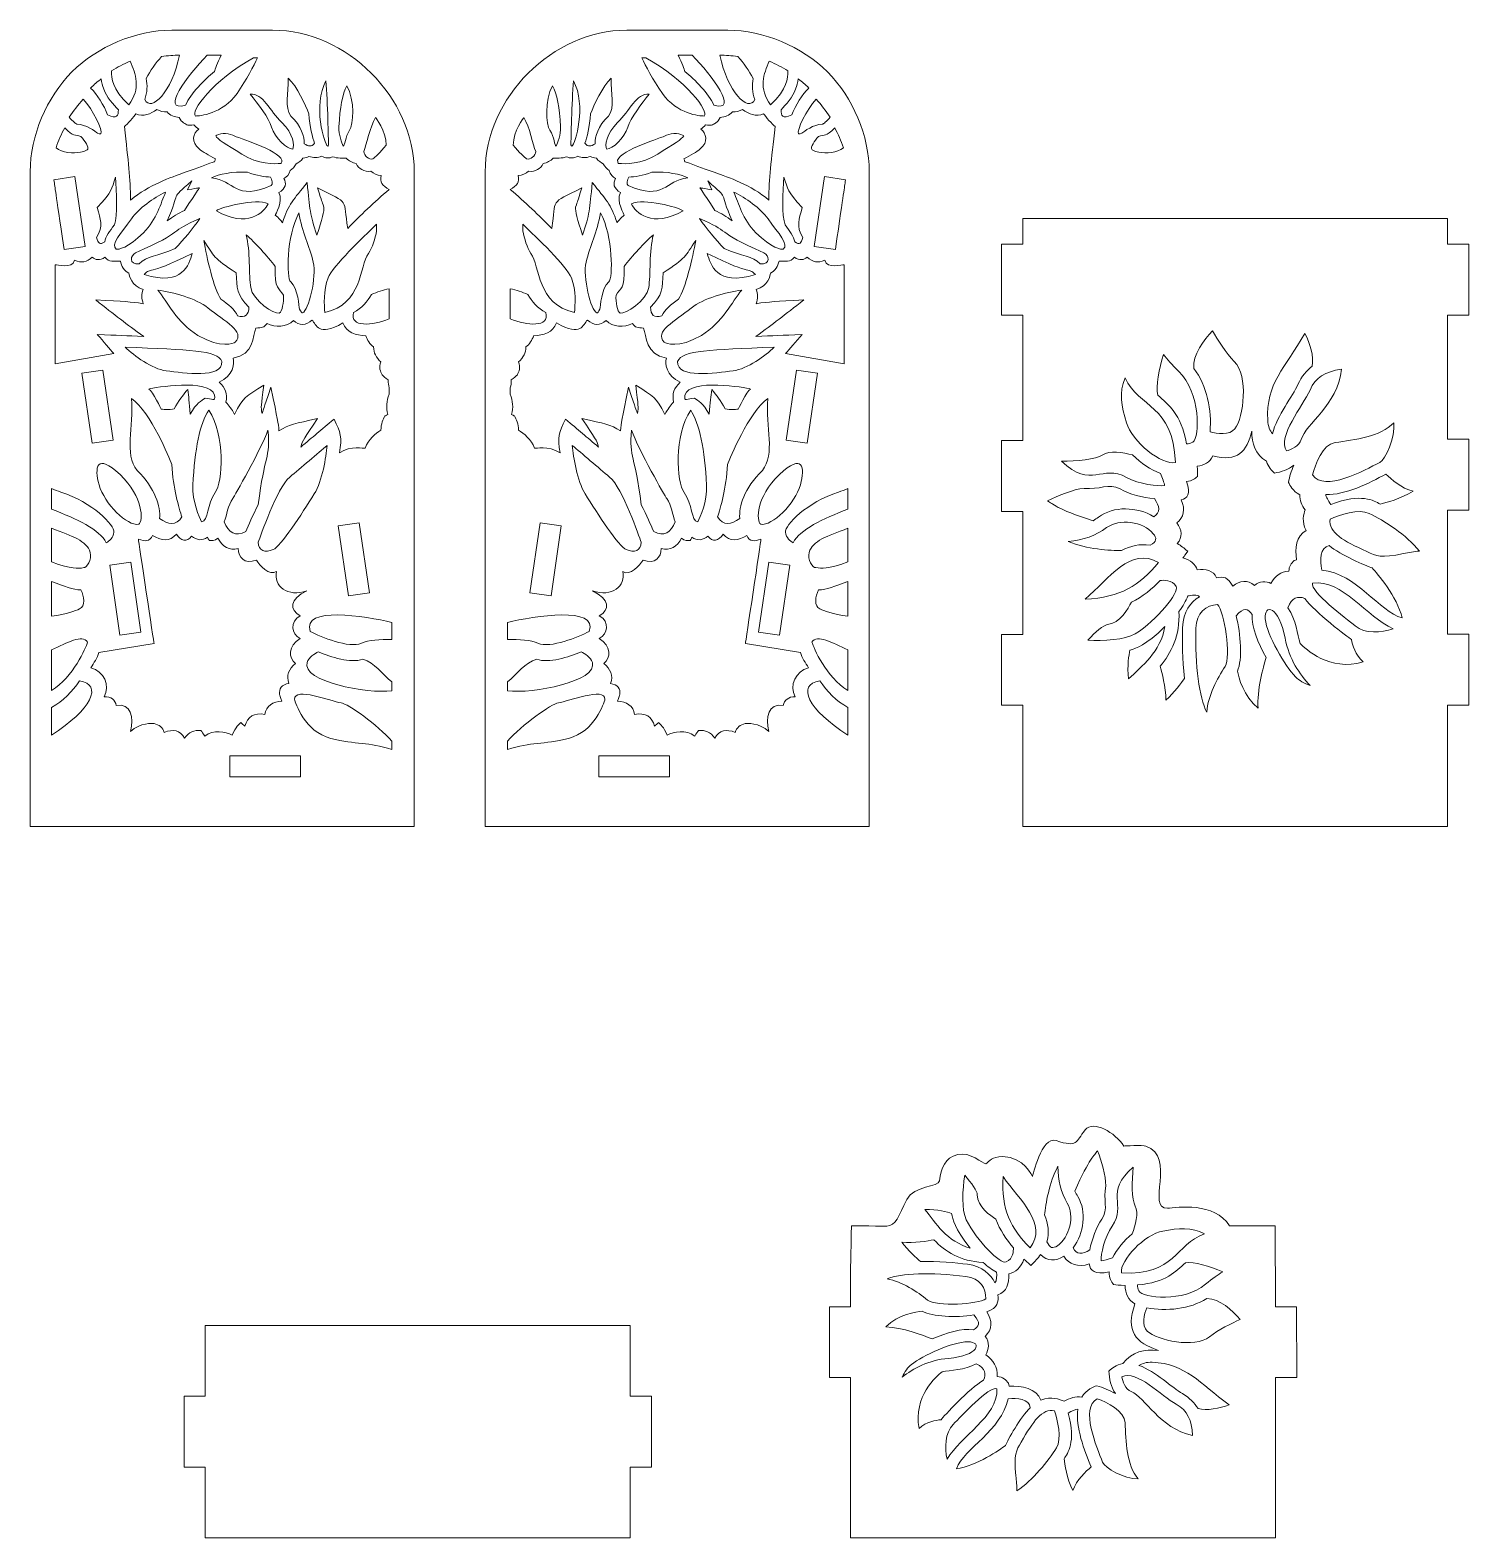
# Model space of a CAD drawing. Header units: inches. Extents: x 132 to 708, y 166 to 769.
import ezdxf

# ---------------------------------------------------------------- set-up
doc = ezdxf.new("R2010")
doc.units = ezdxf.units.IN
doc.header["$MEASUREMENT"] = 0
doc.layers.add('_U+0421_U+043B_U+043E_U+0439 1', color=7, linetype='Continuous')

# ---------------------------------------------------------------- blocks, each defined once
blk = doc.blocks.new('block 2')
at = {"layer": '_U+0421_U+043B_U+043E_U+0439 1', "color": 1, "lineweight": 9, "true_color": 0xff0000}
for points in [[(156.64, 604.01), (152.54, 632.04), (160.97, 633.28), (165.06, 605.25), (156.64, 604.01)], [(434.54, 605.25), (438.63, 633.28), (447.06, 632.04), (442.96, 604.01), (434.54, 605.25)], [(259.22, 542.85), (255.13, 570.88), (263.61, 572.11), (267.7, 544.08), (259.22, 542.85)], [(331.9, 544.08), (335.99, 572.11), (344.47, 570.88), (340.38, 542.85), (331.9, 544.08)], [(176.17, 528.34), (167.74, 527.09), (163.65, 555.12), (172.08, 556.37), (176.17, 528.34)], [(427.52, 556.37), (435.95, 555.12), (431.86, 527.09), (423.43, 528.34), (427.52, 556.37)], [(240.06, 470.34), (211.73, 470.34), (211.73, 478.85), (240.06, 478.85), (240.06, 470.34)], [(359.54, 478.85), (387.87, 478.85), (387.87, 470.34), (359.54, 470.34), (359.54, 478.85)]]:
    blk.add_lwpolyline(points, dxfattribs=at)
for points, knots in [([(285.58, 450.54), (285.58, 450.54), (285.58, 712.63), (285.58, 712.63), (285.64, 742.34), (258.61, 769.42), (228.9, 769.42), (228.9, 769.42), (188.49, 769.42), (188.49, 769.42), (174.15, 769.42), (158.67, 762.84), (148.53, 752.7), (138.39, 742.56), (131.81, 727.08), (131.81, 712.74), (131.81, 712.74), (131.81, 450.54), (131.81, 450.54), (131.81, 450.54), (285.58, 450.54), (285.58, 450.54)], [0, 0, 0, 0, 1, 1, 1, 2, 2, 2, 3, 3, 3, 4, 4, 4, 5, 5, 5, 6, 6, 6, 7, 7, 7, 7]), ([(467.79, 450.54), (467.79, 450.54), (467.79, 712.74), (467.79, 712.74), (467.79, 727.08), (461.21, 742.56), (451.07, 752.7), (440.93, 762.84), (425.45, 769.42), (411.11, 769.42), (411.11, 769.42), (370.7, 769.42), (370.7, 769.42), (340.99, 769.42), (313.96, 742.34), (314.02, 712.63), (314.02, 712.63), (314.02, 450.54), (314.02, 450.54), (314.02, 450.54), (467.79, 450.54), (467.79, 450.54)], [0, 0, 0, 0, 1, 1, 1, 2, 2, 2, 3, 3, 3, 4, 4, 4, 5, 5, 5, 6, 6, 6, 7, 7, 7, 7]), ([(171.84, 756.96), (174.09, 751.98), (176.26, 745.99), (171.3, 739.51), (164.45, 745.99), (164.45, 750.09), (164.38, 753.07), (166.75, 754.59), (169.24, 755.9), (171.84, 756.96)], [0, 0, 0, 0, 1, 1, 1, 2, 2, 2, 3, 3, 3, 3]), ([(178.29, 750.02), (179.87, 753.23), (182.06, 756.21), (184.43, 758.87), (186.94, 759.25), (189.26, 759.4), (191.63, 759.4), (188.57, 744.69), (180.27, 736.39), (177.67, 741.6), (178.77, 744.56), (178.78, 747.4), (178.29, 750.02)], [0, 0, 0, 0, 1, 1, 1, 2, 2, 2, 3, 3, 3, 4, 4, 4, 4]), ([(202.71, 759.4), (202.71, 759.4), (208.27, 759.4), (208.27, 759.4), (206.75, 756.28), (205.9, 753.75), (205.62, 752.87), (201.66, 749.55), (196.03, 744.12), (194.07, 739.38), (183.58, 736.41), (194.83, 751.44), (202.71, 759.4)], [0, 0, 0, 0, 1, 1, 1, 2, 2, 2, 3, 3, 3, 4, 4, 4, 4]), ([(222.86, 758.4), (221.31, 755.03), (218.61, 749.79), (214.63, 744.12), (208.74, 735.69), (199.6, 735.07), (197.95, 735.03), (195.87, 736.73), (204.91, 749.36), (221.28, 758.4), (221.28, 758.4), (222.86, 758.4), (222.86, 758.4)], [0, 0, 0, 0, 1, 1, 1, 2, 2, 2, 3, 3, 3, 4, 4, 4, 4]), ([(378.32, 758.4), (394.69, 749.36), (403.73, 736.73), (401.65, 735.03), (400, 735.07), (390.86, 735.69), (384.97, 744.12), (380.99, 749.79), (378.29, 755.03), (376.74, 758.4), (376.74, 758.4), (378.32, 758.4), (378.32, 758.4)], [0, 0, 0, 0, 1, 1, 1, 2, 2, 2, 3, 3, 3, 4, 4, 4, 4]), ([(405.53, 739.38), (403.57, 744.12), (397.94, 749.55), (393.98, 752.87), (393.7, 753.75), (392.85, 756.27), (391.33, 759.4), (391.33, 759.4), (396.89, 759.4), (396.89, 759.4), (404.77, 751.44), (416.02, 736.41), (405.53, 739.38)], [0, 0, 0, 0, 1, 1, 1, 2, 2, 2, 3, 3, 3, 4, 4, 4, 4]), ([(421.93, 741.6), (419.33, 736.39), (411.03, 744.69), (407.97, 759.4), (410.34, 759.4), (412.66, 759.25), (415.17, 758.87), (417.54, 756.21), (419.73, 753.23), (421.31, 750.02), (420.82, 747.4), (420.83, 744.56), (421.93, 741.6)], [0, 0, 0, 0, 1, 1, 1, 2, 2, 2, 3, 3, 3, 4, 4, 4, 4]), ([(435.22, 753.07), (435.15, 750.09), (435.15, 745.99), (428.3, 739.51), (423.34, 745.99), (425.51, 751.98), (427.76, 756.96), (430.36, 755.9), (432.85, 754.59), (435.22, 753.07)], [0, 0, 0, 0, 1, 1, 1, 2, 2, 2, 3, 3, 3, 3]), ([(160.27, 749.9), (160.36, 748.41), (160.9, 747.02), (161.19, 746.14), (162.41, 742.38), (165.18, 739.56), (167.13, 737.57), (167.14, 734.95), (166.59, 733.85), (162.84, 735.45), (161.38, 739.27), (158.52, 743.73), (156.03, 746.24), (157.64, 747.81), (158.48, 748.6), (160.27, 749.9)], [0, 0, 0, 0, 1, 1, 1, 2, 2, 2, 3, 3, 3, 4, 4, 4, 5, 5, 5, 5]), ([(235.15, 750.21), (238.63, 746.93), (242.1, 739.31), (243.4, 735.96), (243.66, 730.76), (244.93, 726.28), (245.64, 724.14), (244.57, 722.56), (243.11, 722.82), (241.55, 723.95), (241.69, 726.71), (240.4, 731.03), (236.22, 735.04), (233.54, 738.51), (235.32, 743.98), (235.15, 750.21)], [0, 0, 0, 0, 1, 1, 1, 2, 2, 2, 3, 3, 3, 4, 4, 4, 5, 5, 5, 5]), ([(250.26, 749.15), (250.93, 740.49), (251.24, 725.57), (251.28, 723.47), (251.13, 723.15), (251.01, 722.99), (250.94, 722.92), (249.51, 723.85), (244.91, 739.19), (250.26, 749.15)], [0, 0, 0, 0, 1, 1, 1, 2, 2, 2, 3, 3, 3, 3]), ([(348.65, 722.92), (348.58, 722.99), (348.46, 723.15), (348.32, 723.47), (348.36, 725.57), (348.67, 740.5), (349.34, 749.16), (354.68, 739.19), (350.09, 723.85), (348.65, 722.92)], [0, 0, 0, 0, 1, 1, 1, 2, 2, 2, 3, 3, 3, 3]), ([(363.38, 735.04), (359.2, 731.03), (357.91, 726.71), (358.05, 723.95), (356.49, 722.82), (355.03, 722.56), (353.96, 724.14), (354.67, 726.28), (355.94, 730.76), (356.2, 735.96), (357.5, 739.31), (360.97, 746.93), (364.45, 750.21), (364.28, 743.98), (366.06, 738.51), (363.38, 735.04)], [0, 0, 0, 0, 1, 1, 1, 2, 2, 2, 3, 3, 3, 4, 4, 4, 5, 5, 5, 5]), ([(443.57, 746.24), (441.08, 743.73), (438.22, 739.27), (436.76, 735.45), (433.01, 733.85), (432.46, 734.95), (432.47, 737.57), (434.42, 739.56), (437.19, 742.38), (438.41, 746.14), (438.7, 747.02), (439.24, 748.41), (439.33, 749.9), (441.12, 748.6), (441.96, 747.81), (443.57, 746.24)], [0, 0, 0, 0, 1, 1, 1, 2, 2, 2, 3, 3, 3, 4, 4, 4, 5, 5, 5, 5]), ([(232.54, 732.44), (237.29, 727.94), (237.72, 723.06), (236.94, 721.82), (234.65, 721.64), (229.74, 726.28), (228.5, 730.58), (227.52, 734.01), (222.83, 740.19), (219.91, 743.81), (225.13, 744.23), (227.71, 737.02), (232.54, 732.44)], [0, 0, 0, 0, 1, 1, 1, 2, 2, 2, 3, 3, 3, 4, 4, 4, 4]), ([(255.45, 730.76), (255.81, 738.46), (256.87, 743.94), (258.61, 747.1), (261.88, 741.41), (261.29, 731.54), (259.7, 729.34), (258.76, 728.03), (258.36, 726.52), (258.02, 725.19), (257.66, 723.85), (257.45, 723.24), (257.19, 722.98), (256.54, 724.34), (255.3, 727.42), (255.45, 730.76)], [0, 0, 0, 0, 1, 1, 1, 2, 2, 2, 3, 3, 3, 4, 4, 4, 5, 5, 5, 5]), ([(342.41, 722.98), (342.15, 723.24), (341.94, 723.85), (341.58, 725.19), (341.24, 726.52), (340.84, 728.03), (339.9, 729.34), (338.32, 731.54), (337.73, 741.41), (340.99, 747.1), (342.73, 743.95), (343.79, 738.46), (344.15, 730.76), (344.3, 727.42), (343.06, 724.34), (342.41, 722.98)], [0, 0, 0, 0, 1, 1, 1, 2, 2, 2, 3, 3, 3, 4, 4, 4, 5, 5, 5, 5]), ([(379.68, 743.81), (376.77, 740.19), (372.07, 734.01), (371.09, 730.58), (369.86, 726.28), (364.95, 721.64), (362.66, 721.82), (361.87, 723.06), (362.31, 727.94), (367.05, 732.44), (371.89, 737.02), (374.47, 744.23), (379.68, 743.81)], [0, 0, 0, 0, 1, 1, 1, 2, 2, 2, 3, 3, 3, 4, 4, 4, 4]), ([(153.04, 741.72), (156.93, 737.86), (160.98, 729.08), (160.1, 727.85), (160.1, 727.85), (159.77, 727.75), (158.82, 728.16), (157.98, 728.8), (153.95, 731.73), (150.68, 731.76), (150.09, 731.82), (148.91, 732.86), (147.49, 734.52), (149.09, 737.07), (150.94, 739.49), (153.04, 741.72)], [0, 0, 0, 0, 1, 1, 1, 2, 2, 2, 3, 3, 3, 4, 4, 4, 5, 5, 5, 5]), ([(182.54, 737.67), (183.79, 736.99), (185.2, 736.58), (186.63, 736.65), (187.83, 735.31), (189.51, 734.55), (191.53, 734.45), (192.4, 732.36), (194.1, 731.76), (194.9, 731.42), (195.57, 731.4), (196.14, 731.36), (197.4, 731.47), (197.92, 730.8), (198.56, 730.22), (199.28, 729.75), (197.02, 728.16), (196.07, 724.66), (199.45, 721.84), (200.95, 720.58), (203.18, 719.44), (206.03, 717.92), (205.9, 717.55), (205.78, 717.15), (205.67, 716.73), (204.82, 716.47), (205.58, 716.73), (193.51, 712.38), (188.46, 710.51), (179.11, 707.46), (172.04, 701.37), (171.96, 710.21), (171.1, 716.6), (169.52, 730.82), (170.63, 731.59), (173.41, 734.94), (174.16, 735.94), (177.06, 734.68), (180.04, 735.75), (182.54, 737.67)], [0, 0, 0, 0, 1, 1, 1, 2, 2, 2, 3, 3, 3, 4, 4, 4, 5, 5, 5, 6, 6, 6, 7, 7, 7, 8, 8, 8, 9, 9, 9, 10, 10, 10, 11, 11, 11, 12, 12, 12, 13, 13, 13, 13]), ([(425.44, 735.94), (426.18, 734.94), (428.97, 731.59), (430.08, 730.82), (428.5, 716.6), (427.64, 710.21), (427.56, 701.37), (420.49, 707.46), (411.13, 710.51), (406.09, 712.38), (394.02, 716.73), (394.77, 716.47), (393.92, 716.73), (393.81, 717.15), (393.69, 717.55), (393.57, 717.92), (396.42, 719.44), (398.65, 720.58), (400.15, 721.84), (403.53, 724.65), (402.58, 728.16), (400.31, 729.75), (401.04, 730.22), (401.68, 730.8), (402.2, 731.47), (403.46, 731.36), (404.03, 731.4), (404.69, 731.41), (405.5, 731.76), (407.2, 732.35), (408.07, 734.45), (410.09, 734.55), (411.77, 735.31), (412.97, 736.65), (414.4, 736.58), (415.8, 736.99), (417.05, 737.67), (419.56, 735.75), (422.54, 734.68), (425.44, 735.94)], [0, 0, 0, 0, 1, 1, 1, 2, 2, 2, 3, 3, 3, 4, 4, 4, 5, 5, 5, 6, 6, 6, 7, 7, 7, 8, 8, 8, 9, 9, 9, 10, 10, 10, 11, 11, 11, 12, 12, 12, 13, 13, 13, 13]), ([(452.11, 734.52), (450.69, 732.86), (449.51, 731.82), (448.92, 731.76), (445.65, 731.73), (441.62, 728.8), (440.77, 728.16), (439.82, 727.75), (439.5, 727.85), (439.5, 727.85), (438.62, 729.08), (442.67, 737.86), (446.56, 741.72), (448.66, 739.49), (450.51, 737.07), (452.11, 734.52)], [0, 0, 0, 0, 1, 1, 1, 2, 2, 2, 3, 3, 3, 4, 4, 4, 5, 5, 5, 5]), ([(274.34, 723.35), (272.02, 720.54), (269.8, 718.23), (269.01, 717.89), (267.5, 717.26), (265.48, 719.22), (265.37, 720.81), (266.44, 723.39), (267.87, 730.8), (270.11, 734.4), (270.11, 734.4), (274.42, 729.12), (274.34, 723.35)], [0, 0, 0, 0, 1, 1, 1, 2, 2, 2, 3, 3, 3, 4, 4, 4, 4]), ([(329.49, 734.4), (331.73, 730.8), (333.16, 723.39), (334.23, 720.81), (334.12, 719.22), (332.1, 717.25), (330.59, 717.89), (329.8, 718.23), (327.57, 720.54), (325.26, 723.34), (325.18, 729.12), (329.49, 734.4), (329.49, 734.4)], [0, 0, 0, 0, 1, 1, 1, 2, 2, 2, 3, 3, 3, 4, 4, 4, 4]), ([(145.65, 730.34), (149.23, 726.46), (149.62, 727.79), (152.13, 726.84), (153.82, 725.03), (155.33, 722.54), (154.86, 721.7), (154.75, 721.5), (154.01, 720.91), (151.96, 720.54), (149.21, 720.04), (144.6, 720.15), (142.16, 722.35), (143.07, 725.11), (144.24, 727.79), (145.65, 730.34)], [0, 0, 0, 0, 1, 1, 1, 2, 2, 2, 3, 3, 3, 4, 4, 4, 5, 5, 5, 5]), ([(216.53, 719.8), (210.19, 723.82), (206.6, 725.85), (206.12, 727.07), (207.02, 728.07), (210.76, 728.52), (212.99, 727.32), (215.01, 726.23), (230.98, 721.71), (232.6, 717.29), (232.57, 716.45), (232.34, 716.11), (232.22, 716.08), (232.22, 716.08), (232.13, 716.08), (232.13, 716.08), (229.75, 715.68), (223.08, 715.66), (216.53, 719.8)], [0, 0, 0, 0, 1, 1, 1, 2, 2, 2, 3, 3, 3, 4, 4, 4, 5, 5, 5, 6, 6, 6, 6]), ([(367.47, 716.08), (367.47, 716.08), (367.38, 716.08), (367.38, 716.08), (367.26, 716.11), (367.03, 716.45), (367, 717.29), (368.62, 721.71), (384.59, 726.23), (386.61, 727.32), (388.84, 728.52), (392.58, 728.07), (393.48, 727.07), (393, 725.85), (389.41, 723.82), (383.07, 719.8), (376.52, 715.66), (369.85, 715.68), (367.47, 716.08)], [0, 0, 0, 0, 1, 1, 1, 2, 2, 2, 3, 3, 3, 4, 4, 4, 5, 5, 5, 6, 6, 6, 6]), ([(457.44, 722.35), (455, 720.15), (450.39, 720.04), (447.63, 720.54), (445.59, 720.91), (444.85, 721.51), (444.74, 721.7), (444.27, 722.54), (445.78, 725.03), (447.47, 726.84), (449.97, 727.79), (450.37, 726.46), (453.95, 730.34), (455.36, 727.79), (456.53, 725.11), (457.44, 722.35)], [0, 0, 0, 0, 1, 1, 1, 2, 2, 2, 3, 3, 3, 4, 4, 4, 5, 5, 5, 5]), ([(258.97, 690.05), (256.97, 702.1), (260.23, 699.68), (246.89, 706.24), (248.89, 700.03), (248.36, 701.67), (249.39, 698.47), (249.6, 697.39), (248.68, 693.35), (246.62, 687.37), (243.75, 695.67), (243.82, 697.5), (242.7, 708.37), (237.33, 701.58), (235.25, 699.81), (232.81, 692.29), (232.81, 692.29), (231.28, 694.4), (229.88, 695.38), (229.88, 695.38), (233.28, 700.97), (231.41, 704.34), (234.22, 705.99), (234.55, 708.27), (233.38, 709.97), (234.55, 710.58), (235.5, 711.69), (235.94, 713.26), (236.75, 713.83), (237.67, 714.69), (238.3, 715.91), (239.26, 716.35), (240.29, 717.06), (241.03, 718.19), (242.13, 718.22), (242.78, 718.46), (243.37, 718.84), (245.24, 718.19), (247.03, 718.29), (248.52, 718.97), (249.99, 718.06), (251.65, 718.05), (252.98, 718.73), (254.48, 718), (257.71, 718.14), (258.36, 718.21), (259.46, 717.04), (260.82, 716.28), (262.37, 716.05), (263.37, 713.9), (265.52, 712.59), (268.2, 712.91), (269.32, 711.95), (270.73, 711.33), (272.33, 711.22), (272.1, 709.79), (272.34, 709.05), (272.59, 707.97), (273.43, 707.15), (274.18, 706.33), (275.55, 705.64), (269.53, 700.51), (264.03, 695.27), (258.97, 690.05)], [0, 0, 0, 0, 1, 1, 1, 2, 2, 2, 3, 3, 3, 4, 4, 4, 5, 5, 5, 6, 6, 6, 7, 7, 7, 8, 8, 8, 9, 9, 9, 10, 10, 10, 11, 11, 11, 12, 12, 12, 13, 13, 13, 14, 14, 14, 15, 15, 15, 16, 16, 16, 17, 17, 17, 18, 18, 18, 19, 19, 19, 20, 20, 20, 21, 21, 21, 21]), ([(324.04, 705.64), (325.41, 706.32), (326.17, 707.15), (327, 707.97), (327.26, 709.04), (327.5, 709.79), (327.27, 711.22), (328.86, 711.33), (330.28, 711.95), (331.4, 712.9), (334.08, 712.59), (336.23, 713.9), (337.23, 716.05), (338.78, 716.28), (340.14, 717.04), (341.24, 718.21), (341.89, 718.14), (345.11, 718), (346.62, 718.73), (347.95, 718.04), (349.61, 718.06), (351.08, 718.97), (352.57, 718.29), (354.36, 718.18), (356.23, 718.84), (356.82, 718.46), (357.47, 718.22), (358.57, 718.19), (359.3, 717.06), (360.34, 716.35), (361.3, 715.91), (361.93, 714.69), (362.85, 713.83), (363.66, 713.26), (364.1, 711.69), (365.05, 710.58), (366.22, 709.97), (365.05, 708.26), (365.38, 705.99), (368.19, 704.34), (366.32, 700.97), (369.72, 695.37), (369.72, 695.37), (368.32, 694.4), (366.79, 692.29), (366.79, 692.29), (364.35, 699.81), (362.27, 701.58), (356.9, 708.37), (355.78, 697.5), (355.85, 695.67), (352.98, 687.37), (350.92, 693.35), (350, 697.39), (350.21, 698.47), (351.24, 701.67), (350.71, 700.03), (352.71, 706.24), (339.37, 699.68), (342.63, 702.1), (340.63, 690.05), (335.57, 695.27), (330.07, 700.51), (324.04, 705.64)], [0, 0, 0, 0, 1, 1, 1, 2, 2, 2, 3, 3, 3, 4, 4, 4, 5, 5, 5, 6, 6, 6, 7, 7, 7, 8, 8, 8, 9, 9, 9, 10, 10, 10, 11, 11, 11, 12, 12, 12, 13, 13, 13, 14, 14, 14, 15, 15, 15, 16, 16, 16, 17, 17, 17, 18, 18, 18, 19, 19, 19, 20, 20, 20, 21, 21, 21, 21]), ([(218.87, 712.51), (222.51, 711.07), (225.79, 710.66), (228.08, 710.6), (228.56, 709.61), (229.3, 707.64), (228.3, 707.2), (214.08, 700.81), (213.52, 709.37), (204.45, 710.33), (207.41, 711.64), (212.57, 712.95), (218.87, 712.51)], [0, 0, 0, 0, 1, 1, 1, 2, 2, 2, 3, 3, 3, 4, 4, 4, 4]), ([(395.14, 710.33), (386.08, 709.37), (385.52, 700.81), (371.3, 707.19), (370.3, 707.64), (371.04, 709.61), (371.52, 710.6), (373.81, 710.66), (377.09, 711.07), (380.73, 712.51), (387.03, 712.95), (392.19, 711.64), (395.14, 710.33)], [0, 0, 0, 0, 1, 1, 1, 2, 2, 2, 3, 3, 3, 4, 4, 4, 4]), ([(145.39, 681.51), (141.71, 706.7), (141.9, 705.35), (141.29, 709.54), (141.29, 709.54), (149.72, 710.78), (149.72, 710.78), (149.72, 710.78), (153.81, 682.75), (153.81, 682.75), (153.81, 682.75), (145.39, 681.51), (145.39, 681.51)], [0, 0, 0, 0, 1, 1, 1, 2, 2, 2, 3, 3, 3, 4, 4, 4, 4]), ([(158.7, 698.35), (164.83, 704.99), (164.29, 705.62), (165.99, 710.6), (166.44, 704.63), (166.86, 695.28), (165.52, 691.39), (163.65, 689.03), (162.04, 686.77), (161.66, 684.65), (159.58, 683.31), (159.13, 684.05), (158.42, 686.36), (161.29, 691.16), (159.84, 693.51), (158.7, 698.35)], [0, 0, 0, 0, 1, 1, 1, 2, 2, 2, 3, 3, 3, 4, 4, 4, 5, 5, 5, 5]), ([(199.66, 706.3), (198.89, 705.29), (199.11, 705.59), (193.59, 697.23), (191.11, 696), (188.88, 694.71), (186.69, 693.03), (192.37, 705.92), (187.31, 700.83), (196.48, 709.04), (196.48, 709.04), (194.85, 705.45), (194.85, 705.45), (199.96, 706.36), (199.1, 706.21), (199.66, 706.3)], [0, 0, 0, 0, 1, 1, 1, 2, 2, 2, 3, 3, 3, 4, 4, 4, 5, 5, 5, 5]), ([(404.75, 705.45), (404.75, 705.45), (403.12, 709.04), (403.12, 709.04), (412.29, 700.83), (407.23, 705.92), (412.91, 693.03), (410.72, 694.71), (408.49, 696.01), (406.01, 697.23), (400.49, 705.59), (400.71, 705.29), (399.94, 706.3), (400.5, 706.21), (399.64, 706.36), (404.75, 705.45)], [0, 0, 0, 0, 1, 1, 1, 2, 2, 2, 3, 3, 3, 4, 4, 4, 5, 5, 5, 5]), ([(441.18, 686.36), (440.47, 684.05), (440.02, 683.31), (437.94, 684.65), (437.56, 686.77), (435.95, 689.04), (434.08, 691.39), (432.74, 695.28), (433.16, 704.63), (433.61, 710.6), (435.31, 705.62), (434.77, 704.99), (440.9, 698.35), (439.76, 693.51), (438.31, 691.16), (441.18, 686.36)], [0, 0, 0, 0, 1, 1, 1, 2, 2, 2, 3, 3, 3, 4, 4, 4, 5, 5, 5, 5]), ([(445.79, 682.75), (445.79, 682.75), (449.88, 710.78), (449.88, 710.78), (449.88, 710.78), (458.31, 709.54), (458.31, 709.54), (457.7, 705.35), (457.89, 706.7), (454.21, 681.51), (454.21, 681.51), (445.79, 682.75), (445.79, 682.75)], [0, 0, 0, 0, 1, 1, 1, 2, 2, 2, 3, 3, 3, 4, 4, 4, 4]), ([(172.33, 693.87), (175.3, 697.98), (181.24, 702.34), (186.03, 704.51), (184.07, 700.01), (182.62, 693.91), (177.17, 688.28), (171.08, 682), (166.9, 681.54), (166.28, 681.69), (163.75, 683.37), (168.19, 688.12), (172.33, 693.87)], [0, 0, 0, 0, 1, 1, 1, 2, 2, 2, 3, 3, 3, 4, 4, 4, 4]), ([(206.38, 697.1), (208.37, 698.56), (221.99, 702.19), (227.06, 699.92), (225.67, 696.46), (218.6, 689.89), (206.38, 697.1)], [0, 0, 0, 0, 1, 1, 1, 2, 2, 2, 2]), ([(372.54, 699.92), (377.61, 702.19), (391.23, 698.56), (393.22, 697.09), (380.99, 689.89), (373.93, 696.46), (372.54, 699.92)], [0, 0, 0, 0, 1, 1, 1, 2, 2, 2, 2]), ([(433.32, 681.69), (432.7, 681.54), (428.52, 682), (422.43, 688.28), (416.98, 693.91), (415.53, 700.01), (413.57, 704.51), (418.36, 702.34), (424.3, 697.98), (427.27, 693.87), (431.4, 688.12), (435.85, 683.37), (433.32, 681.69)], [0, 0, 0, 0, 1, 1, 1, 2, 2, 2, 3, 3, 3, 4, 4, 4, 4]), ([(240.88, 656.23), (240.67, 656.15), (240.18, 656.63), (239.68, 657.65), (239.46, 658.68), (239.08, 666.02), (236.13, 668.57), (234.34, 670.12), (234.41, 686.91), (239.4, 696.26), (240.73, 688.49), (243.66, 682.99), (245.19, 676.55), (246.6, 670.58), (243.32, 657.08), (240.88, 656.23)], [0, 0, 0, 0, 1, 1, 1, 2, 2, 2, 3, 3, 3, 4, 4, 4, 5, 5, 5, 5]), ([(354.41, 676.55), (355.94, 682.99), (358.87, 688.49), (360.2, 696.26), (365.19, 686.91), (365.26, 670.12), (363.47, 668.57), (360.52, 666.02), (360.14, 658.68), (359.92, 657.65), (359.42, 656.63), (358.93, 656.15), (358.72, 656.23), (356.27, 657.08), (353, 670.58), (354.41, 676.55)], [0, 0, 0, 0, 1, 1, 1, 2, 2, 2, 3, 3, 3, 4, 4, 4, 5, 5, 5, 5]), ([(174.01, 680.22), (194.1, 689.09), (187.13, 688.75), (199.81, 693.93), (196.87, 690), (193.24, 685.44), (189.93, 681.93), (182.56, 678.76), (178.52, 679.1), (175.45, 675.87), (171.24, 675.43), (171.83, 679.26), (174.01, 680.22)], [0, 0, 0, 0, 1, 1, 1, 2, 2, 2, 3, 3, 3, 4, 4, 4, 4]), ([(270.55, 689.07), (269.9, 685.89), (268.85, 682.25), (267.27, 680.03), (263.65, 674.98), (264.83, 659.48), (249.84, 656.41), (249.55, 658.98), (249.1, 665.35), (251.09, 670.19), (253.06, 674.98), (264.97, 686.47), (270.55, 691.69), (270.55, 691.69), (270.55, 689.07), (270.55, 689.07)], [0, 0, 0, 0, 1, 1, 1, 2, 2, 2, 3, 3, 3, 4, 4, 4, 5, 5, 5, 5]), ([(329.05, 691.69), (334.63, 686.47), (346.54, 674.98), (348.51, 670.19), (350.5, 665.35), (350.05, 658.98), (349.76, 656.4), (334.77, 659.47), (335.95, 674.98), (332.33, 680.03), (330.75, 682.25), (329.7, 685.89), (329.05, 689.07), (329.05, 689.07), (329.05, 691.69), (329.05, 691.69), (329.05, 691.69), (329.05, 691.69), (329.05, 691.69)], [0, 0, 0, 0, 1, 1, 1, 2, 2, 2, 3, 3, 3, 4, 4, 4, 5, 5, 5, 6, 6, 6, 6]), ([(424.15, 675.87), (421.08, 679.1), (417.04, 678.76), (409.67, 681.93), (406.36, 685.44), (402.73, 690), (399.79, 693.93), (412.46, 688.76), (405.49, 689.09), (425.59, 680.22), (427.77, 679.26), (428.36, 675.43), (424.15, 675.87)], [0, 0, 0, 0, 1, 1, 1, 2, 2, 2, 3, 3, 3, 4, 4, 4, 4]), ([(707.87, 655.32), (707.87, 655.32), (707.87, 683.65), (707.87, 683.65), (707.87, 683.65), (699.35, 683.65), (699.35, 683.65), (699.35, 683.65), (699.35, 693.97), (699.35, 693.97), (699.35, 693.97), (529.27, 693.97), (529.27, 693.97), (529.27, 693.97), (529.27, 683.65), (529.27, 683.65), (529.27, 683.65), (520.77, 683.65), (520.77, 683.65), (520.77, 683.65), (520.77, 655.32), (520.77, 655.32), (520.77, 655.32), (529.27, 655.32), (529.27, 655.32), (529.27, 655.32), (529.27, 605.03), (529.27, 605.03), (529.27, 605.03), (520.77, 605.03), (520.77, 605.03), (520.77, 605.03), (520.77, 576.7), (520.77, 576.7), (520.77, 576.7), (529.27, 576.7), (529.27, 576.7), (529.27, 576.7), (529.27, 527.44), (529.27, 527.44), (529.27, 527.44), (520.77, 527.44), (520.77, 527.44), (520.77, 527.44), (520.77, 499.11), (520.77, 499.11), (520.77, 499.11), (529.27, 499.11), (529.27, 499.11), (529.27, 499.11), (529.27, 450.54), (529.27, 450.54), (529.27, 450.54), (699.35, 450.54), (699.35, 450.54), (699.35, 450.54), (699.35, 499.13), (699.35, 499.13), (699.35, 499.13), (707.87, 499.13), (707.87, 499.13), (707.87, 499.13), (707.87, 527.45), (707.87, 527.45), (707.87, 527.45), (699.35, 527.45), (699.35, 527.45), (699.35, 527.45), (699.35, 577.23), (699.35, 577.23), (699.35, 577.23), (707.87, 577.23), (707.87, 577.23), (707.87, 577.23), (707.87, 605.55), (707.87, 605.55), (707.87, 605.55), (699.35, 605.55), (699.35, 605.55), (699.35, 605.55), (699.35, 655.32), (699.35, 655.32), (699.35, 655.32), (707.87, 655.32), (707.87, 655.32), (707.87, 655.32), (707.87, 655.32), (707.87, 655.32)], [0, 0, 0, 0, 1, 1, 1, 2, 2, 2, 3, 3, 3, 4, 4, 4, 5, 5, 5, 6, 6, 6, 7, 7, 7, 8, 8, 8, 9, 9, 9, 10, 10, 10, 11, 11, 11, 12, 12, 12, 13, 13, 13, 14, 14, 14, 15, 15, 15, 16, 16, 16, 17, 17, 17, 18, 18, 18, 19, 19, 19, 20, 20, 20, 21, 21, 21, 22, 22, 22, 23, 23, 23, 24, 24, 24, 25, 25, 25, 26, 26, 26, 27, 27, 27, 28, 28, 28, 29, 29, 29, 29]), ([(208.21, 661.71), (205.23, 666.06), (202.61, 678.19), (201.29, 685.24), (205.66, 678.81), (204.96, 678.18), (214.36, 672.29), (214.56, 666.21), (214.49, 663.19), (219.4, 658.52), (219.33, 655.37), (217.98, 654), (214.85, 655.05), (213.77, 657.4), (211.17, 659.54), (208.21, 661.71)], [0, 0, 0, 0, 1, 1, 1, 2, 2, 2, 3, 3, 3, 4, 4, 4, 5, 5, 5, 5]), ([(233.2, 663.29), (233.34, 660.52), (232.85, 656.63), (231.53, 656.14), (229.53, 655.41), (220.99, 661.05), (220.1, 666.37), (219.33, 670.99), (220.01, 681.41), (218.24, 687.42), (221.8, 684.56), (226.79, 678.83), (229.96, 674.78), (229.55, 665.51), (231.56, 666.29), (233.2, 663.29)], [0, 0, 0, 0, 1, 1, 1, 2, 2, 2, 3, 3, 3, 4, 4, 4, 5, 5, 5, 5]), ([(369.64, 674.78), (372.8, 678.83), (377.8, 684.56), (381.36, 687.42), (379.59, 681.41), (380.27, 670.99), (379.5, 666.37), (378.61, 661.05), (370.07, 655.41), (368.07, 656.14), (366.75, 656.63), (366.26, 660.52), (366.4, 663.29), (368.04, 666.29), (370.05, 665.51), (369.64, 674.78)], [0, 0, 0, 0, 1, 1, 1, 2, 2, 2, 3, 3, 3, 4, 4, 4, 5, 5, 5, 5]), ([(384.75, 655.05), (381.61, 653.99), (380.27, 655.37), (380.2, 658.52), (385.11, 663.19), (385.03, 666.21), (385.24, 672.29), (394.64, 678.18), (393.94, 678.81), (398.31, 685.24), (396.99, 678.19), (394.37, 666.06), (391.39, 661.71), (388.43, 659.54), (385.83, 657.4), (384.75, 655.05)], [0, 0, 0, 0, 1, 1, 1, 2, 2, 2, 3, 3, 3, 4, 4, 4, 5, 5, 5, 5]), ([(141.83, 635.78), (141.83, 635.78), (141.83, 675.38), (141.83, 675.38), (142.5, 675.79), (148.75, 673.45), (149.62, 677.32), (152.3, 676.09), (154.47, 676.44), (156.62, 678.45), (157.92, 677.47), (159.75, 676.95), (161.75, 678.45), (163.43, 676.46), (165.31, 676.83), (167.92, 676.96), (168.36, 674.86), (169.49, 673.06), (171.38, 672.04), (171.43, 671.17), (172.3, 666.96), (177.12, 665.61), (176.27, 663.69), (176.44, 661.92), (177.07, 659.88), (171.77, 660.71), (169.71, 660.73), (158.06, 661.35), (165.89, 655.24), (170.12, 651.84), (177.26, 646.76), (170.33, 647.08), (166.81, 647.21), (158.7, 647.53), (161.21, 644.83), (163.78, 641.48), (165.33, 639.86), (165.33, 639.86), (141.83, 635.78), (141.83, 635.78)], [0, 0, 0, 0, 1, 1, 1, 2, 2, 2, 3, 3, 3, 4, 4, 4, 5, 5, 5, 6, 6, 6, 7, 7, 7, 8, 8, 8, 9, 9, 9, 10, 10, 10, 11, 11, 11, 12, 12, 12, 13, 13, 13, 13]), ([(177.41, 671.55), (180.9, 674.88), (177.32, 670.42), (196.67, 679.95), (195.27, 675.6), (193.25, 666.7), (177.41, 671.55)], [0, 0, 0, 0, 1, 1, 1, 2, 2, 2, 2]), ([(402.93, 679.95), (422.28, 670.42), (418.7, 674.88), (422.19, 671.55), (406.35, 666.7), (404.33, 675.6), (402.93, 679.95)], [0, 0, 0, 0, 1, 1, 1, 2, 2, 2, 2]), ([(434.27, 639.87), (435.82, 641.48), (438.39, 644.83), (440.9, 647.53), (432.79, 647.21), (429.27, 647.08), (422.34, 646.77), (429.48, 651.84), (433.7, 655.24), (441.54, 661.35), (429.89, 660.73), (427.83, 660.71), (422.53, 659.88), (423.16, 661.93), (423.33, 663.69), (422.48, 665.61), (427.3, 666.96), (428.17, 671.17), (428.22, 672.04), (430.11, 673.06), (431.24, 674.87), (431.68, 676.96), (434.29, 676.83), (436.17, 676.47), (437.85, 678.45), (439.85, 676.95), (441.68, 677.47), (442.97, 678.45), (445.13, 676.45), (447.3, 676.1), (449.97, 677.32), (450.85, 673.45), (457.1, 675.8), (457.77, 675.38), (457.77, 675.38), (457.77, 635.78), (457.77, 635.78), (457.77, 635.78), (434.27, 639.87), (434.27, 639.87)], [0, 0, 0, 0, 1, 1, 1, 2, 2, 2, 3, 3, 3, 4, 4, 4, 5, 5, 5, 6, 6, 6, 7, 7, 7, 8, 8, 8, 9, 9, 9, 10, 10, 10, 11, 11, 11, 12, 12, 12, 13, 13, 13, 13]), ([(199.01, 647.19), (190.52, 652.23), (186.73, 660.8), (182.89, 665.33), (189.26, 664.36), (198.12, 662.13), (203.08, 658.11), (209.64, 652.8), (218.11, 648.71), (213.89, 644.45), (213.27, 644.09), (208.33, 641.66), (199.01, 647.19)], [0, 0, 0, 0, 1, 1, 1, 2, 2, 2, 3, 3, 3, 4, 4, 4, 4]), ([(275.55, 653.77), (268.89, 651.01), (259.68, 650.28), (261.29, 656.29), (264.65, 658.14), (266.89, 660.75), (268.49, 663.56), (270.75, 664.54), (273.14, 665.3), (275.55, 665.88), (275.55, 665.88), (275.55, 653.77), (275.55, 653.77)], [0, 0, 0, 0, 1, 1, 1, 2, 2, 2, 3, 3, 3, 4, 4, 4, 4]), ([(324.04, 665.88), (326.46, 665.3), (328.85, 664.54), (331.11, 663.56), (332.7, 660.75), (334.95, 658.14), (338.3, 656.29), (339.92, 650.28), (330.7, 651.01), (324.04, 653.77), (324.04, 653.77), (324.04, 665.88), (324.04, 665.88)], [0, 0, 0, 0, 1, 1, 1, 2, 2, 2, 3, 3, 3, 4, 4, 4, 4]), ([(385.71, 644.45), (381.49, 648.71), (389.96, 652.8), (396.52, 658.11), (401.48, 662.13), (410.34, 664.35), (416.71, 665.33), (412.87, 660.8), (409.08, 652.23), (400.59, 647.19), (391.27, 641.66), (386.33, 644.09), (385.71, 644.45)], [0, 0, 0, 0, 1, 1, 1, 2, 2, 2, 3, 3, 3, 4, 4, 4, 4]), ([(275.55, 623.59), (274.6, 621.02), (274.16, 618.15), (275.01, 615.52), (274.88, 615.45), (273.98, 614.97), (273.86, 614.9), (273.23, 613.59), (272.21, 611.71), (272.26, 609.19), (270.11, 607.92), (267.14, 605.6), (265.9, 601.98), (265.26, 601.75), (260.5, 603.2), (255.63, 600.2), (256.75, 606.29), (256.17, 608.37), (253.47, 613.66), (248.26, 609.28), (244.94, 606.48), (240.17, 602.45), (240.92, 605.29), (241.46, 605.79), (246.88, 613.91), (237.84, 611.8), (235.4, 611.55), (231.44, 608.93), (231.1, 612.45), (230.97, 612.73), (228.24, 626.39), (224.83, 616.37), (225.53, 618.43), (224.65, 615.86), (224.13, 618.55), (224.3, 618.73), (225.33, 627.29), (218.23, 622.55), (217, 622.54), (213.66, 615.54), (212.44, 617.78), (211.46, 618.91), (210.22, 620.46), (210.78, 623.82), (209.99, 626.17), (207.5, 628.39), (213.26, 630.93), (213.61, 636.12), (213.05, 638.03), (221.5, 639.45), (220.93, 647.06), (222.17, 650.11), (224.58, 650.25), (225.5, 650.2), (226.65, 652), (229.94, 650.14), (234.57, 650.46), (237.21, 653.15), (239.35, 650.98), (242.41, 651.04), (244.6, 653.32), (246.63, 651.59), (246.83, 646.28), (257.01, 652.15), (258.46, 648.45), (262.21, 647.13), (266.19, 647.04), (266.79, 645.25), (267.8, 643.63), (269.35, 642.55), (269.29, 640.29), (270.31, 638.22), (272.26, 636.52), (271.37, 634.37), (272, 632.77), (272.72, 631.33), (273.3, 630.81), (273.87, 630.27), (275.22, 629.34), (275.12, 628.15), (275.26, 627.16), (275.55, 626.16), (275.55, 626.16), (275.55, 623.59), (275.55, 623.59), (275.55, 623.59), (275.55, 623.59), (275.55, 623.59)], [0, 0, 0, 0, 1, 1, 1, 2, 2, 2, 3, 3, 3, 4, 4, 4, 5, 5, 5, 6, 6, 6, 7, 7, 7, 8, 8, 8, 9, 9, 9, 10, 10, 10, 11, 11, 11, 12, 12, 12, 13, 13, 13, 14, 14, 14, 15, 15, 15, 16, 16, 16, 17, 17, 17, 18, 18, 18, 19, 19, 19, 20, 20, 20, 21, 21, 21, 22, 22, 22, 23, 23, 23, 24, 24, 24, 25, 25, 25, 26, 26, 26, 27, 27, 27, 28, 28, 28, 29, 29, 29, 29]), ([(324.04, 626.16), (324.33, 627.16), (324.48, 628.15), (324.38, 629.34), (325.73, 630.28), (326.3, 630.81), (326.88, 631.34), (327.6, 632.77), (328.23, 634.37), (327.34, 636.53), (329.29, 638.22), (330.31, 640.3), (330.25, 642.55), (331.8, 643.63), (332.81, 645.25), (333.41, 647.04), (337.39, 647.13), (341.13, 648.45), (342.59, 652.15), (352.77, 646.28), (352.97, 651.59), (355, 653.32), (357.19, 651.04), (360.25, 650.99), (362.39, 653.16), (365.03, 650.46), (369.66, 650.14), (372.95, 652), (374.1, 650.2), (375.02, 650.25), (377.43, 650.11), (378.67, 647.06), (378.1, 639.45), (386.55, 638.03), (385.98, 636.12), (386.34, 630.93), (392.1, 628.39), (389.61, 626.18), (388.82, 623.83), (389.38, 620.46), (388.14, 618.91), (387.16, 617.78), (385.93, 615.54), (382.6, 622.54), (381.37, 622.55), (374.26, 627.29), (375.3, 618.73), (375.46, 618.55), (374.94, 615.86), (374.07, 618.43), (374.77, 616.37), (371.36, 626.39), (368.62, 612.73), (368.49, 612.45), (368.15, 608.94), (364.2, 611.55), (361.76, 611.8), (352.72, 613.91), (358.13, 605.79), (358.68, 605.29), (359.43, 602.45), (354.66, 606.48), (351.33, 609.28), (346.13, 613.66), (343.43, 608.37), (342.85, 606.29), (343.97, 600.2), (339.1, 603.2), (334.34, 601.75), (333.7, 601.98), (332.46, 605.61), (329.49, 607.92), (327.34, 609.19), (327.38, 611.71), (326.37, 613.59), (325.74, 614.9), (325.61, 614.97), (324.72, 615.45), (324.59, 615.52), (325.43, 618.15), (325, 621.02), (324.04, 623.6), (324.04, 623.6), (324.04, 626.16), (324.04, 626.16), (324.04, 626.16), (324.04, 626.16), (324.04, 626.16)], [0, 0, 0, 0, 1, 1, 1, 2, 2, 2, 3, 3, 3, 4, 4, 4, 5, 5, 5, 6, 6, 6, 7, 7, 7, 8, 8, 8, 9, 9, 9, 10, 10, 10, 11, 11, 11, 12, 12, 12, 13, 13, 13, 14, 14, 14, 15, 15, 15, 16, 16, 16, 17, 17, 17, 18, 18, 18, 19, 19, 19, 20, 20, 20, 21, 21, 21, 22, 22, 22, 23, 23, 23, 24, 24, 24, 25, 25, 25, 26, 26, 26, 27, 27, 27, 28, 28, 28, 29, 29, 29, 29]), ([(605.28, 649.03), (607.25, 645.59), (610.65, 640.07), (613.97, 636.71), (619.73, 630.88), (617.75, 614.37), (614.21, 609.78), (612.08, 607.02), (607.04, 607.85), (604.25, 608.57), (604.98, 617.13), (603.09, 627.01), (597.71, 633.95), (597.21, 639.3), (601.81, 645.42), (605.28, 649.03)], [0, 0, 0, 0, 1, 1, 1, 2, 2, 2, 3, 3, 3, 4, 4, 4, 5, 5, 5, 5]), ([(645.14, 634.79), (642.91, 633.1), (640.94, 630.76), (639.46, 627.49), (637.39, 622.92), (631.09, 615.12), (629.22, 607.72), (628.27, 609.01), (627.46, 610.79), (627.33, 613.21), (626.54, 627.89), (634.21, 634.14), (642.26, 647.98), (644.14, 644.02), (645.97, 638.66), (645.14, 634.79)], [0, 0, 0, 0, 1, 1, 1, 2, 2, 2, 3, 3, 3, 4, 4, 4, 5, 5, 5, 5]), ([(186.33, 633), (180.6, 633.67), (173.39, 639.09), (169.88, 642.45), (195.51, 641.38), (206.63, 641.35), (208.59, 636.75), (208.72, 629.63), (193.43, 632.17), (186.33, 633)], [0, 0, 0, 0, 1, 1, 1, 2, 2, 2, 3, 3, 3, 3]), ([(391.01, 636.75), (392.97, 641.35), (404.08, 641.38), (429.72, 642.45), (426.21, 639.09), (419, 633.67), (413.27, 633), (406.16, 632.17), (390.88, 629.63), (391.01, 636.75)], [0, 0, 0, 0, 1, 1, 1, 2, 2, 2, 3, 3, 3, 3]), ([(583.33, 623.21), (582.46, 626.86), (583.9, 633.76), (585.64, 639.55), (587, 637.71), (588.94, 635.46), (591.7, 632.76), (600.43, 624.23), (600.3, 606.51), (597.32, 604.43), (596.61, 603.93), (595.69, 603.74), (594.87, 603.69), (592.53, 615.97), (587.56, 619.45), (583.33, 623.21)], [0, 0, 0, 0, 1, 1, 1, 2, 2, 2, 3, 3, 3, 4, 4, 4, 5, 5, 5, 5]), ([(205.67, 623.2), (206.01, 620.14), (204.67, 622.03), (201.84, 621.97), (200.36, 621.04), (198.4, 620.11), (195.87, 615.63), (195.51, 620.68), (195.27, 622.45), (194.9, 625.57), (192.87, 623.03), (191.29, 621.2), (189.52, 617.74), (187.64, 617.23), (184.25, 617.64), (184.25, 617.64), (184.25, 617.64), (181.08, 624.66), (179.31, 625.7), (181.24, 626.26), (203.55, 630.16), (205.67, 623.2)], [0, 0, 0, 0, 1, 1, 1, 2, 2, 2, 3, 3, 3, 4, 4, 4, 5, 5, 5, 6, 6, 6, 7, 7, 7, 7]), ([(420.29, 625.7), (418.53, 624.65), (415.35, 617.63), (415.35, 617.63), (415.35, 617.63), (411.96, 617.23), (410.08, 617.74), (408.31, 621.2), (406.73, 623.03), (404.7, 625.57), (404.33, 622.45), (404.09, 620.68), (403.73, 615.63), (401.2, 620.11), (399.23, 621.04), (397.76, 621.97), (394.93, 622.03), (393.59, 620.14), (393.93, 623.2), (396.04, 630.16), (418.36, 626.26), (420.29, 625.7)], [0, 0, 0, 0, 1, 1, 1, 2, 2, 2, 3, 3, 3, 4, 4, 4, 5, 5, 5, 6, 6, 6, 7, 7, 7, 7]), ([(570.77, 612.19), (568.86, 618.78), (567.68, 624.29), (570.21, 630.15), (575.9, 617.91), (589.27, 619.73), (590.42, 596.29), (584.93, 595.02), (572.95, 604.66), (570.77, 612.19)], [0, 0, 0, 0, 1, 1, 1, 2, 2, 2, 3, 3, 3, 3]), ([(640.75, 605.49), (639.97, 602.81), (636.72, 601.46), (634.81, 600.88), (631.19, 606.89), (641.31, 618.73), (644.29, 625.3), (646.55, 630.28), (650.2, 632.74), (656.92, 633.6), (655.27, 619.03), (642.58, 611.83), (640.75, 605.49)], [0, 0, 0, 0, 1, 1, 1, 2, 2, 2, 3, 3, 3, 4, 4, 4, 4]), ([(172.45, 621.88), (180.15, 616.25), (187.53, 598.06), (188.57, 595.41), (189, 586.08), (191.37, 578.03), (192.57, 574.5), (190.32, 570.83), (186.99, 571.28), (183.66, 573.89), (184.08, 578.49), (181.96, 586.03), (174.61, 593.05), (169.36, 599.81), (173.25, 610.26), (172.45, 621.88)], [0, 0, 0, 0, 1, 1, 1, 2, 2, 2, 3, 3, 3, 4, 4, 4, 5, 5, 5, 5]), ([(205.89, 584.2), (202.58, 579.59), (203.22, 572.96), (200.45, 572.51), (199.47, 574.4), (196.67, 580.5), (196.98, 587.2), (197.66, 601.74), (199.78, 611.82), (203.31, 617.23), (210.08, 607.13), (208.94, 588.43), (205.89, 584.2)], [0, 0, 0, 0, 1, 1, 1, 2, 2, 2, 3, 3, 3, 4, 4, 4, 4]), ([(396.3, 617.23), (399.82, 611.82), (401.94, 601.74), (402.62, 587.2), (402.93, 580.5), (400.13, 574.4), (399.15, 572.51), (396.38, 572.96), (397.02, 579.59), (393.71, 584.2), (390.66, 588.43), (389.52, 607.13), (396.3, 617.23)], [0, 0, 0, 0, 1, 1, 1, 2, 2, 2, 3, 3, 3, 4, 4, 4, 4]), ([(424.99, 593.05), (417.64, 586.03), (415.52, 578.49), (415.94, 573.89), (412.61, 571.28), (409.28, 570.83), (407.03, 574.5), (408.23, 578.03), (410.6, 586.08), (411.03, 595.41), (412.07, 598.06), (419.44, 616.25), (427.15, 621.88), (426.35, 610.26), (430.24, 599.81), (424.99, 593.05)], [0, 0, 0, 0, 1, 1, 1, 2, 2, 2, 3, 3, 3, 4, 4, 4, 5, 5, 5, 5]), ([(672.18, 596.31), (666.04, 593.11), (649.97, 584.26), (645.3, 591.3), (646.29, 595.39), (649.28, 603.54), (654.35, 604.27), (662.15, 605.36), (672.4, 606.52), (677.81, 612.21), (678.39, 606.16), (674.55, 597.54), (672.18, 596.31)], [0, 0, 0, 0, 1, 1, 1, 2, 2, 2, 3, 3, 3, 4, 4, 4, 4]), ([(227.02, 609.25), (228.06, 597.75), (225.56, 599.5), (223.12, 579.35), (221, 575.16), (219.18, 571.08), (218.1, 568.59), (214.05, 566.38), (211.13, 568.26), (209.51, 572.5), (210.62, 575.23), (210.92, 579.03), (212.91, 581.8), (213.59, 582.74), (224.07, 601.17), (227.02, 609.25)], [0, 0, 0, 0, 1, 1, 1, 2, 2, 2, 3, 3, 3, 4, 4, 4, 5, 5, 5, 5]), ([(386.69, 581.8), (388.68, 579.03), (388.98, 575.23), (390.09, 572.5), (388.47, 568.26), (385.55, 566.37), (381.5, 568.59), (380.42, 571.08), (378.6, 575.16), (376.48, 579.35), (374.04, 599.5), (371.54, 597.75), (372.57, 609.25), (375.53, 601.17), (386.01, 582.74), (386.69, 581.8)], [0, 0, 0, 0, 1, 1, 1, 2, 2, 2, 3, 3, 3, 4, 4, 4, 5, 5, 5, 5]), ([(642.73, 569.02), (638.7, 566.86), (638.2, 561.8), (638.92, 557.26), (638.48, 557.18), (638.35, 557.13), (637.89, 556.99), (636.74, 555.9), (635.8, 554.74), (635.85, 552.7), (632.57, 552.65), (630.16, 550.7), (628.64, 547.86), (626.67, 548.77), (624.02, 548.87), (622.09, 547.04), (619.31, 549.39), (616.13, 548.98), (613.32, 546.74), (611.49, 550.54), (609.44, 550.56), (606.89, 550.08), (605.62, 553.08), (602.4, 553.7), (599.15, 553.25), (598.42, 555.36), (596.42, 557.35), (593.41, 558.05), (594.06, 558.88), (594.26, 559.18), (595.37, 560.69), (593.63, 562.08), (592.74, 562.85), (591.12, 563.78), (593.34, 566.32), (593.06, 569.36), (590.96, 572.05), (593.6, 574.2), (594.53, 577.5), (592.74, 581.29), (595.09, 581.92), (596.58, 583.59), (594.87, 588.63), (597.16, 588.87), (598.21, 589.84), (599.23, 590.64), (599.25, 591.74), (599.28, 592.74), (599.11, 594.82), (601.89, 595.07), (604.15, 596.43), (605.33, 598.92), (615.21, 596.44), (619.13, 600.52), (620.94, 608.88), (620.98, 603.81), (622.24, 599.6), (626.85, 596.75), (627.52, 594.33), (628.96, 593.08), (630.01, 592.04), (632.82, 592.49), (635.49, 593.29), (637.79, 595.16), (636.77, 592.84), (636.11, 590.63), (635.65, 588.26), (636.2, 587.16), (637.23, 584.79), (640.21, 583.38), (639.98, 581.27), (641.11, 579), (642.28, 577.25), (641.83, 575.67), (640.77, 572.53), (642.73, 569.02)], [0, 0, 0, 0, 1, 1, 1, 2, 2, 2, 3, 3, 3, 4, 4, 4, 5, 5, 5, 6, 6, 6, 7, 7, 7, 8, 8, 8, 9, 9, 9, 10, 10, 10, 11, 11, 11, 12, 12, 12, 13, 13, 13, 14, 14, 14, 15, 15, 15, 16, 16, 16, 17, 17, 17, 18, 18, 18, 19, 19, 19, 20, 20, 20, 21, 21, 21, 22, 22, 22, 23, 23, 23, 24, 24, 24, 25, 25, 25, 25]), ([(167.8, 591.41), (177.24, 582.45), (177.08, 572.91), (175.28, 571.52), (170.66, 570.72), (161.56, 579.74), (159.39, 587.35), (157.44, 594.17), (158.34, 600.39), (167.8, 591.41)], [0, 0, 0, 0, 1, 1, 1, 2, 2, 2, 3, 3, 3, 3]), ([(245.54, 583.66), (240.66, 575.73), (231.98, 562.58), (229.12, 561.38), (225.86, 559.99), (223.22, 560.8), (223.12, 564.38), (224.06, 566.61), (230.44, 585.9), (235.77, 590.43), (240.04, 594.06), (247.16, 600.07), (250.74, 603.08), (250.24, 598.41), (248.86, 589.06), (245.54, 583.66)], [0, 0, 0, 0, 1, 1, 1, 2, 2, 2, 3, 3, 3, 4, 4, 4, 5, 5, 5, 5]), ([(348.86, 603.08), (352.44, 600.07), (359.56, 594.06), (363.83, 590.43), (369.16, 585.9), (375.54, 566.61), (376.47, 564.38), (376.38, 560.8), (373.74, 559.99), (370.47, 561.38), (367.62, 562.58), (358.94, 575.73), (354.06, 583.66), (350.74, 589.06), (349.36, 598.41), (348.86, 603.08)], [0, 0, 0, 0, 1, 1, 1, 2, 2, 2, 3, 3, 3, 4, 4, 4, 5, 5, 5, 5]), ([(440.21, 587.35), (438.04, 579.74), (428.94, 570.72), (424.32, 571.52), (422.52, 572.91), (422.36, 582.45), (431.8, 591.41), (441.26, 600.39), (442.16, 594.17), (440.21, 587.35)], [0, 0, 0, 0, 1, 1, 1, 2, 2, 2, 3, 3, 3, 3]), ([(570.8, 590.31), (560.96, 595.84), (556.74, 585.31), (544.74, 596.79), (550.65, 596.88), (558.52, 597.4), (561.3, 599.38), (563.8, 601.16), (569.66, 600.32), (573.19, 599.29), (576.54, 596.01), (580.54, 593.29), (584.38, 591.89), (585.22, 590.06), (585.88, 588.13), (586.06, 587.08), (583.47, 586.67), (575.86, 587.47), (570.8, 590.31)], [0, 0, 0, 0, 1, 1, 1, 2, 2, 2, 3, 3, 3, 4, 4, 4, 5, 5, 5, 6, 6, 6, 6]), ([(140.33, 585.82), (141.55, 585.32), (142.81, 584.85), (144.11, 584.43), (156.69, 580.3), (165.67, 571.26), (165.37, 568.31), (165.14, 566.06), (163.42, 564.76), (162.28, 564.14), (159.65, 569.34), (150.41, 573.75), (140.33, 577.6), (140.33, 577.6), (140.33, 585.82), (140.33, 585.82), (140.33, 585.82), (140.33, 585.82), (140.33, 585.82)], [0, 0, 0, 0, 1, 1, 1, 2, 2, 2, 3, 3, 3, 4, 4, 4, 5, 5, 5, 6, 6, 6, 6]), ([(459.27, 577.6), (449.19, 573.75), (439.95, 569.34), (437.32, 564.14), (436.18, 564.76), (434.45, 566.06), (434.23, 568.31), (433.93, 571.26), (442.91, 580.3), (455.49, 584.43), (456.79, 584.85), (458.05, 585.32), (459.27, 585.82), (459.27, 585.82), (459.27, 577.6), (459.27, 577.6), (459.27, 577.6), (459.27, 577.6), (459.27, 577.6)], [0, 0, 0, 0, 1, 1, 1, 2, 2, 2, 3, 3, 3, 4, 4, 4, 5, 5, 5, 6, 6, 6, 6]), ([(559.62, 574.4), (558.93, 573.87), (558.18, 573.4), (557.4, 572.96), (542.32, 577.72), (541.43, 579.79), (539.17, 580.88), (543.47, 583.03), (549.28, 585.5), (553.84, 585.92), (559.75, 585.21), (563.82, 588.15), (568.21, 585.69), (571.88, 583.62), (577.36, 582.18), (581.96, 581.79), (584.09, 578.79), (584.64, 576.3), (581.68, 574.56), (575.16, 578.65), (565.55, 578.88), (559.62, 574.4)], [0, 0, 0, 0, 1, 1, 1, 2, 2, 2, 3, 3, 3, 4, 4, 4, 5, 5, 5, 6, 6, 6, 7, 7, 7, 7]), ([(672.33, 579.64), (669.82, 580.98), (664.95, 584.13), (652.64, 579.47), (651.53, 580.99), (650.75, 582.5), (650.55, 583.42), (658.4, 583.17), (667.82, 587.92), (674.7, 591.64), (676.83, 589.43), (680.74, 586.03), (685.63, 584.74), (680.67, 581.69), (674.57, 580.14), (672.33, 579.64)], [0, 0, 0, 0, 1, 1, 1, 2, 2, 2, 3, 3, 3, 4, 4, 4, 5, 5, 5, 5]), ([(568.85, 560.97), (564.31, 560.92), (554.78, 561.59), (547.49, 564.6), (553.36, 565.14), (558.7, 567.05), (562.82, 570.17), (567.78, 573.92), (577.56, 572.65), (581.52, 567.76), (582.96, 565.97), (583.05, 564.64), (580.21, 563.11), (576.15, 563.83), (572.36, 562.83), (568.85, 560.97)], [0, 0, 0, 0, 1, 1, 1, 2, 2, 2, 3, 3, 3, 4, 4, 4, 5, 5, 5, 5]), ([(688.11, 560.8), (685.98, 560.67), (683.84, 560.23), (681.72, 559.79), (672.55, 557.9), (671, 558.81), (667, 560.63), (657.72, 564.82), (651.55, 568.08), (652.29, 573.6), (655.98, 575.22), (663.85, 577.9), (668, 575.9), (673.87, 573.07), (682.95, 567.2), (688.11, 560.8)], [0, 0, 0, 0, 1, 1, 1, 2, 2, 2, 3, 3, 3, 4, 4, 4, 5, 5, 5, 5]), ([(140.33, 569.97), (148.93, 566.64), (154.33, 565.01), (155.89, 560.28), (156.58, 557.33), (154.51, 554.04), (153.25, 554.16), (150.68, 553.73), (148.77, 553.47), (140.33, 556.42), (140.33, 556.42), (140.33, 569.97), (140.33, 569.97), (140.33, 569.97), (140.33, 569.97), (140.33, 569.97)], [0, 0, 0, 0, 1, 1, 1, 2, 2, 2, 3, 3, 3, 4, 4, 4, 5, 5, 5, 5]), ([(459.27, 556.42), (450.82, 553.47), (448.92, 553.73), (446.35, 554.17), (445.08, 554.04), (443.02, 557.33), (443.71, 560.28), (445.27, 565.01), (450.66, 566.64), (459.27, 569.97), (459.27, 569.97), (459.27, 556.42), (459.27, 556.42)], [0, 0, 0, 0, 1, 1, 1, 2, 2, 2, 3, 3, 3, 4, 4, 4, 4]), ([(181.42, 523.79), (181.42, 523.79), (175.19, 564.69), (175.17, 565.56), (177.77, 564.56), (179.76, 564.57), (180.82, 567.05), (184.16, 564.82), (187.75, 564.54), (190.34, 567.56), (192.09, 564.86), (194.64, 564.06), (196.38, 566.77), (198.41, 565.09), (200.72, 564.83), (202.8, 566.33), (203.09, 565.75), (203.2, 565.57), (203.51, 565.04), (204.26, 564.99), (205.72, 564.76), (206.99, 565.93), (208.72, 562.66), (211.54, 560.79), (215.11, 561.8), (215.14, 558.22), (217.5, 555.45), (222.39, 557.14), (223.75, 555.15), (227.51, 550.65), (230.51, 552.59), (229.15, 546.95), (234.89, 542.02), (242.65, 544.92), (235.57, 541.49), (235.66, 537.31), (239.92, 534.84), (235.62, 532.54), (236.37, 527.52), (239.96, 525.83), (234.96, 522.57), (235.26, 518.24), (238.04, 515.7), (235.47, 513.67), (234.18, 510.86), (235.41, 507.76), (232.59, 507.4), (231.34, 505.51), (231.67, 503.4), (231.71, 503.26), (231.99, 502.2), (232.63, 500.7), (229.08, 500.51), (226.18, 498.88), (225.83, 495.33), (221.43, 496.31), (218.7, 494.34), (217.82, 490.67), (217.2, 491.24), (216.89, 491.47), (216.12, 492.07), (215.53, 491.53), (214.04, 490.36), (212.75, 487.07), (209.89, 488.46), (205.21, 489.52), (201.7, 486.69), (201.07, 487.87), (200.64, 488.38), (200.12, 488.96), (197.47, 489.08), (195.42, 488.4), (193.62, 485.83), (192.01, 489.05), (188.88, 489.59), (185.52, 488.17), (184.92, 490.17), (183.45, 491.22), (181.45, 491.75), (180.86, 491.71), (175.92, 492.22), (171.98, 488.53), (173.55, 494.08), (172.07, 500.15), (166.31, 498.9), (165.81, 501.15), (164.17, 502.54), (161.46, 502.43), (163.95, 506.86), (161.25, 512.81), (156.14, 514.07), (157.28, 516.11), (158.72, 517.86), (159.37, 520.18), (159.37, 520.18), (181.42, 523.79), (181.42, 523.79)], [0, 0, 0, 0, 1, 1, 1, 2, 2, 2, 3, 3, 3, 4, 4, 4, 5, 5, 5, 6, 6, 6, 7, 7, 7, 8, 8, 8, 9, 9, 9, 10, 10, 10, 11, 11, 11, 12, 12, 12, 13, 13, 13, 14, 14, 14, 15, 15, 15, 16, 16, 16, 17, 17, 17, 18, 18, 18, 19, 19, 19, 20, 20, 20, 21, 21, 21, 22, 22, 22, 23, 23, 23, 24, 24, 24, 25, 25, 25, 26, 26, 26, 27, 27, 27, 28, 28, 28, 29, 29, 29, 30, 30, 30, 31, 31, 31, 32, 32, 32, 32]), ([(440.23, 520.18), (440.88, 517.85), (442.32, 516.11), (443.46, 514.06), (438.34, 512.8), (435.65, 506.86), (438.13, 502.42), (435.43, 502.53), (433.79, 501.15), (433.29, 498.9), (427.53, 500.15), (426.05, 494.08), (427.62, 488.53), (423.68, 492.22), (418.74, 491.7), (418.15, 491.75), (416.15, 491.22), (414.68, 490.17), (414.08, 488.17), (410.72, 489.59), (407.59, 489.05), (405.98, 485.82), (404.18, 488.4), (402.13, 489.08), (399.48, 488.95), (398.96, 488.38), (398.53, 487.87), (397.9, 486.69), (394.38, 489.52), (389.71, 488.45), (386.85, 487.06), (385.56, 490.36), (384.06, 491.53), (383.47, 492.07), (382.71, 491.46), (382.4, 491.24), (381.78, 490.67), (380.9, 494.34), (378.17, 496.31), (373.77, 495.32), (373.42, 498.88), (370.52, 500.5), (366.97, 500.7), (367.6, 502.2), (367.89, 503.26), (367.93, 503.4), (368.26, 505.51), (367.01, 507.39), (364.19, 507.76), (365.42, 510.86), (364.13, 513.67), (361.56, 515.7), (364.34, 518.24), (364.63, 522.57), (359.63, 525.83), (363.22, 527.52), (363.98, 532.54), (359.68, 534.84), (363.93, 537.31), (364.03, 541.49), (356.95, 544.91), (364.71, 542.01), (370.45, 546.95), (369.09, 552.58), (372.09, 550.65), (375.85, 555.15), (377.21, 557.14), (382.1, 555.45), (384.46, 558.22), (384.49, 561.8), (388.06, 560.79), (390.88, 562.65), (392.61, 565.92), (393.88, 564.75), (395.34, 564.98), (396.08, 565.04), (396.4, 565.57), (396.51, 565.75), (396.8, 566.33), (398.88, 564.83), (401.19, 565.09), (403.22, 566.77), (404.96, 564.06), (407.51, 564.85), (409.26, 567.56), (411.85, 564.54), (415.44, 564.82), (418.78, 567.05), (419.83, 564.56), (421.83, 564.56), (424.43, 565.56), (424.41, 564.69), (418.18, 523.79), (418.18, 523.79), (418.18, 523.79), (440.23, 520.18), (440.23, 520.18)], [0, 0, 0, 0, 1, 1, 1, 2, 2, 2, 3, 3, 3, 4, 4, 4, 5, 5, 5, 6, 6, 6, 7, 7, 7, 8, 8, 8, 9, 9, 9, 10, 10, 10, 11, 11, 11, 12, 12, 12, 13, 13, 13, 14, 14, 14, 15, 15, 15, 16, 16, 16, 17, 17, 17, 18, 18, 18, 19, 19, 19, 20, 20, 20, 21, 21, 21, 22, 22, 22, 23, 23, 23, 24, 24, 24, 25, 25, 25, 26, 26, 26, 27, 27, 27, 28, 28, 28, 29, 29, 29, 30, 30, 30, 31, 31, 31, 32, 32, 32, 32]), ([(554.24, 541.56), (563.77, 549.73), (572.54, 562.86), (583.63, 556.19), (575.94, 547), (568.49, 542.16), (554.24, 541.56)], [0, 0, 0, 0, 1, 1, 1, 2, 2, 2, 2]), ([(681.22, 534.03), (671.95, 536.6), (663.11, 551.58), (649.03, 553.21), (648.33, 557.02), (648.12, 562.29), (651.95, 563), (656.43, 559.24), (666.75, 554.73), (669.14, 554.08), (671.21, 551.8), (679.09, 542.7), (681.22, 534.03)], [0, 0, 0, 0, 1, 1, 1, 2, 2, 2, 3, 3, 3, 4, 4, 4, 4]), ([(662.34, 530.8), (658.5, 533.96), (644.28, 544.44), (645.29, 547.99), (657.36, 549.52), (666.93, 534.34), (677.55, 529.7), (672.89, 528.06), (666.22, 527.58), (662.34, 530.8)], [0, 0, 0, 0, 1, 1, 1, 2, 2, 2, 3, 3, 3, 3]), ([(140.33, 548.57), (145.8, 546.75), (148.76, 545.25), (152.15, 545.21), (153.41, 542.8), (154.02, 538.71), (151.55, 537.6), (149.88, 536.85), (146.56, 535.42), (140.33, 534.76), (140.33, 534.76), (140.33, 548.57), (140.33, 548.57), (140.33, 548.57), (140.33, 548.57), (140.33, 548.57)], [0, 0, 0, 0, 1, 1, 1, 2, 2, 2, 3, 3, 3, 4, 4, 4, 5, 5, 5, 5]), ([(459.27, 534.76), (453.04, 535.42), (449.71, 536.85), (448.05, 537.6), (445.58, 538.71), (446.19, 542.8), (447.44, 545.21), (450.84, 545.25), (453.8, 546.75), (459.26, 548.57), (459.26, 548.57), (459.26, 534.76), (459.26, 534.76), (459.26, 534.76), (459.27, 534.76), (459.27, 534.76)], [0, 0, 0, 0, 1, 1, 1, 2, 2, 2, 3, 3, 3, 4, 4, 4, 5, 5, 5, 5]), ([(563.11, 531.33), (568.22, 531.84), (571.55, 537.85), (572.74, 540.37), (577.15, 542.36), (581.23, 545.88), (584.28, 549), (585.41, 549.17), (589.1, 549.45), (590.63, 546.6), (591.95, 544.15), (583.05, 533.18), (574.31, 527.69), (570.17, 525.1), (561.45, 524.84), (555.3, 525.12), (558.35, 528.42), (561.58, 531.18), (563.11, 531.33)], [0, 0, 0, 0, 1, 1, 1, 2, 2, 2, 3, 3, 3, 4, 4, 4, 5, 5, 5, 6, 6, 6, 6]), ([(584.23, 514.67), (588.67, 519.97), (592.32, 526.88), (591.79, 536.65), (593.37, 538.71), (594.65, 540.82), (595.38, 542.84), (596.53, 543.07), (599.32, 543.47), (600.01, 542.52), (596.54, 540.45), (593.43, 536.63), (593.26, 530.06), (593.14, 525.06), (593.16, 517.32), (594.07, 509.81), (592.77, 508), (589.92, 504.24), (586.59, 501.03), (586.48, 506.53), (585.01, 512.08), (584.23, 514.67)], [0, 0, 0, 0, 1, 1, 1, 2, 2, 2, 3, 3, 3, 4, 4, 4, 5, 5, 5, 6, 6, 6, 7, 7, 7, 7]), ([(276.67, 525.36), (271.89, 525.46), (267.29, 525.12), (264.45, 523.89), (259.45, 521.71), (248.34, 526.4), (243.96, 528.63), (240.24, 538.89), (266.05, 534.71), (276.67, 532.22), (276.67, 532.22), (276.67, 525.36), (276.67, 525.36), (276.67, 525.36), (276.67, 525.36), (276.67, 525.36)], [0, 0, 0, 0, 1, 1, 1, 2, 2, 2, 3, 3, 3, 4, 4, 4, 5, 5, 5, 5]), ([(322.93, 532.22), (333.55, 534.71), (359.36, 538.89), (355.64, 528.63), (351.26, 526.4), (340.14, 521.71), (335.15, 523.89), (332.31, 525.12), (327.71, 525.46), (322.93, 525.36), (322.93, 525.36), (322.93, 532.22), (322.93, 532.22)], [0, 0, 0, 0, 1, 1, 1, 2, 2, 2, 3, 3, 3, 4, 4, 4, 4]), ([(598.56, 529.93), (598.72, 536.04), (602.79, 539.23), (607.25, 539.34), (609.97, 536.71), (612.77, 518.54), (610.24, 514.55), (607.15, 509.71), (603.47, 503.08), (602.9, 496.3), (599.93, 502.07), (598.18, 514.74), (598.56, 529.93)], [0, 0, 0, 0, 1, 1, 1, 2, 2, 2, 3, 3, 3, 4, 4, 4, 4]), ([(623.48, 497.85), (617.58, 502.58), (615.69, 510.33), (615.23, 512.72), (617.23, 517.42), (616.63, 527.42), (614.68, 534.9), (617.75, 538.39), (619.46, 537.76), (621.08, 535.38), (620.77, 530.47), (623.47, 523.88), (626.71, 518.13), (625.54, 514.29), (623, 505.01), (623.48, 497.85)], [0, 0, 0, 0, 1, 1, 1, 2, 2, 2, 3, 3, 3, 4, 4, 4, 5, 5, 5, 5]), ([(644.32, 506.99), (641.98, 507.84), (639.82, 508.96), (638.45, 510.43), (634.29, 514.88), (627.03, 526.95), (626.37, 533.61), (625.74, 539.86), (631.9, 538.87), (634.32, 525.91), (635.89, 517.49), (640.17, 511.26), (644.32, 506.99)], [0, 0, 0, 0, 1, 1, 1, 2, 2, 2, 3, 3, 3, 4, 4, 4, 4]), ([(660.88, 525.4), (661.28, 523.23), (662.39, 519.24), (665.52, 516.4), (652.2, 512.4), (642.32, 521.68), (640.29, 523.8), (639.27, 527.19), (638.74, 533.35), (635.41, 538.09), (637.05, 542.2), (639.4, 542.86), (642.21, 541.84), (646.13, 536.33), (659.47, 526.21), (660.88, 525.4)], [0, 0, 0, 0, 1, 1, 1, 2, 2, 2, 3, 3, 3, 4, 4, 4, 5, 5, 5, 5]), ([(140.33, 521.27), (146.7, 524.12), (152.69, 527.55), (154.78, 524.26), (154.06, 522.04), (149.11, 510.29), (140.33, 505), (140.33, 505), (140.33, 521.27), (140.33, 521.27)], [0, 0, 0, 0, 1, 1, 1, 2, 2, 2, 3, 3, 3, 3]), ([(459.27, 505), (450.49, 510.29), (445.54, 522.04), (444.82, 524.26), (446.91, 527.56), (452.89, 524.12), (459.27, 521.27), (459.27, 521.27), (459.27, 505), (459.27, 505)], [0, 0, 0, 0, 1, 1, 1, 2, 2, 2, 3, 3, 3, 3]), ([(572.16, 521.13), (574.84, 521.87), (578.27, 522.96), (586.2, 530.52), (584.47, 520.47), (576.94, 514.64), (571.58, 509.58), (571.05, 514.98), (571.74, 519.2), (572.16, 521.13)], [0, 0, 0, 0, 1, 1, 1, 2, 2, 2, 3, 3, 3, 3]), ([(276.67, 504.81), (266.68, 503.56), (240.38, 508.55), (242.69, 516.18), (243.3, 518.21), (245.83, 519.81), (247.18, 520.48), (252.21, 518.36), (260.11, 515.72), (264.97, 517.48), (269.85, 516), (272.6, 511.71), (276.67, 508.36), (276.67, 508.36), (276.67, 504.81), (276.67, 504.81)], [0, 0, 0, 0, 1, 1, 1, 2, 2, 2, 3, 3, 3, 4, 4, 4, 5, 5, 5, 5]), ([(322.93, 508.36), (327, 511.71), (329.75, 516), (334.63, 517.48), (339.48, 515.72), (347.38, 518.36), (352.42, 520.47), (353.77, 519.81), (356.29, 518.21), (356.91, 516.18), (359.22, 508.55), (332.91, 503.56), (322.93, 504.81), (322.93, 504.81), (322.93, 508.36), (322.93, 508.36), (322.93, 508.36), (322.93, 508.36), (322.93, 508.36)], [0, 0, 0, 0, 1, 1, 1, 2, 2, 2, 3, 3, 3, 4, 4, 4, 5, 5, 5, 6, 6, 6, 6]), ([(140.33, 498.21), (145, 500.69), (148.73, 504.49), (151.54, 508.86), (161.16, 507.29), (156.31, 497.27), (140.33, 487.08), (140.33, 487.08), (140.33, 498.21), (140.33, 498.21)], [0, 0, 0, 0, 1, 1, 1, 2, 2, 2, 3, 3, 3, 3]), ([(459.27, 487.08), (443.29, 497.27), (438.43, 507.29), (448.05, 508.86), (450.87, 504.49), (454.6, 500.68), (459.27, 498.21), (459.27, 498.21), (459.27, 487.08), (459.27, 487.08)], [0, 0, 0, 0, 1, 1, 1, 2, 2, 2, 3, 3, 3, 3]), ([(276.67, 481.26), (267.15, 484.42), (262.43, 483.21), (252.19, 485.77), (241.76, 488.38), (238.03, 500.07), (237.64, 501.39), (237.57, 506.54), (252.47, 500.57), (256.3, 500.03), (259.02, 499.66), (270.99, 491.23), (276.67, 484.61), (276.67, 484.61), (276.67, 481.26), (276.67, 481.26), (276.67, 481.26), (276.67, 481.26), (276.67, 481.26)], [0, 0, 0, 0, 1, 1, 1, 2, 2, 2, 3, 3, 3, 4, 4, 4, 5, 5, 5, 6, 6, 6, 6]), ([(322.93, 484.6), (328.61, 491.23), (340.58, 499.65), (343.3, 500.03), (347.13, 500.56), (362.03, 506.54), (361.96, 501.38), (361.57, 500.07), (357.84, 488.38), (347.41, 485.77), (337.17, 483.21), (332.45, 484.41), (322.93, 481.26), (322.93, 481.26), (322.93, 484.6), (322.93, 484.6), (322.93, 484.6), (322.93, 484.6), (322.93, 484.6)], [0, 0, 0, 0, 1, 1, 1, 2, 2, 2, 3, 3, 3, 4, 4, 4, 5, 5, 5, 6, 6, 6, 6]), ([(451.88, 229.8), (451.88, 229.8), (451.85, 258.13), (451.85, 258.13), (451.85, 258.13), (460.33, 258.14), (460.33, 258.14), (460.33, 278.66), (460.26, 271.28), (460.67, 290.52), (460.67, 290.52), (474.68, 290.45), (474.79, 290.45), (478.41, 290.45), (479.5, 294.44), (482.83, 301.11), (485.67, 306.79), (495.58, 306.02), (495.91, 308.52), (496.62, 313.79), (498, 317.77), (503.25, 319.1), (508.14, 320.35), (513.23, 315.41), (514.44, 315.41), (515.94, 316.37), (516.66, 318.27), (521.26, 318.27), (529.68, 318.27), (533.16, 310.27), (533.16, 310.27), (533.16, 310.27), (536.76, 326.58), (542.63, 324.69), (551.41, 321.85), (550.25, 324.02), (554.25, 328.94), (557.56, 333.01), (566.23, 327.89), (569.75, 322.52), (569.75, 322.52), (577.37, 322.94), (578.58, 322.52), (590.84, 318.31), (578.5, 297.14), (587.23, 297.6), (590.88, 297.79), (606.23, 300.38), (611.98, 290.52), (630.36, 290.52), (630.36, 290.52), (630.36, 290.52), (630.36, 290.52), (630.41, 258.13), (630.41, 258.13), (630.41, 258.13), (638.93, 258.14), (638.93, 258.14), (638.93, 258.14), (638.96, 229.81), (638.96, 229.81), (638.96, 229.81), (630.44, 229.8), (630.44, 229.8), (630.44, 229.8), (630.41, 165.58), (630.41, 165.58), (630.41, 165.58), (460.33, 165.58), (460.33, 165.58), (460.33, 165.58), (460.33, 229.81), (460.33, 229.81), (460.33, 229.81), (451.88, 229.8), (451.88, 229.8)], [0, 0, 0, 0, 1, 1, 1, 2, 2, 2, 3, 3, 3, 4, 4, 4, 5, 5, 5, 6, 6, 6, 7, 7, 7, 8, 8, 8, 9, 9, 9, 10, 10, 10, 11, 11, 11, 12, 12, 12, 13, 13, 13, 14, 14, 14, 15, 15, 15, 16, 16, 16, 17, 17, 17, 18, 18, 18, 19, 19, 19, 20, 20, 20, 21, 21, 21, 22, 22, 22, 23, 23, 23, 24, 24, 24, 25, 25, 25, 25]), ([(549.42, 281.79), (550.77, 278.89), (553.13, 279.17), (556.1, 280.87), (556.89, 285.1), (558.73, 290.04), (560.98, 293.26), (563.67, 297.1), (561.32, 301.15), (562.52, 306.56), (562.55, 310.82), (560.79, 316.44), (559.2, 320.62), (557.98, 318.63), (555.98, 317.99), (550.17, 304.46), (550.51, 303.69), (550.88, 302.95), (551.3, 302.26), (554.92, 296.34), (553.82, 287.46), (549.42, 281.79)], [0, 0, 0, 0, 1, 1, 1, 2, 2, 2, 3, 3, 3, 4, 4, 4, 5, 5, 5, 6, 6, 6, 7, 7, 7, 7]), ([(538, 294.93), (539.41, 291.51), (539.99, 287.9), (538.95, 284.2), (540.1, 281.43), (541.34, 281.39), (543.13, 282.57), (548.03, 285.78), (550.11, 294.74), (547.09, 299.68), (544.58, 303.79), (543.3, 308.91), (543.34, 314.41), (539.87, 307.93), (538.37, 299.15), (538, 294.93)], [0, 0, 0, 0, 1, 1, 1, 2, 2, 2, 3, 3, 3, 4, 4, 4, 5, 5, 5, 5]), ([(506.65, 292.94), (510.93, 284.34), (520.28, 275.07), (522.67, 276.07), (525.46, 277.23), (525.53, 280.67), (525.49, 281.73), (522.87, 284.85), (519.99, 288.96), (518.54, 293.23), (516.32, 294.56), (511.05, 298.21), (511.05, 302.99), (511.05, 304.42), (508.79, 307.67), (506.02, 310.8), (505.19, 305.13), (504.62, 297.02), (506.65, 292.94)], [0, 0, 0, 0, 1, 1, 1, 2, 2, 2, 3, 3, 3, 4, 4, 4, 5, 5, 5, 6, 6, 6, 6]), ([(532.21, 281.68), (539.41, 291.35), (528.05, 300.68), (521.35, 310.27), (520.6, 297), (524.4, 289.65), (532.21, 281.68)], [0, 0, 0, 0, 1, 1, 1, 2, 2, 2, 2]), ([(565.03, 290.43), (561.93, 286), (560.49, 279.01), (560.63, 276.57), (561.62, 276.64), (563.47, 277.08), (565.24, 277.69), (566.89, 281.12), (569.78, 284.58), (573.13, 287.38), (574.41, 290.56), (575.73, 295.91), (574.31, 298.39), (572.73, 301.16), (572.98, 308.5), (573.44, 313.99), (561.69, 303.92), (571.06, 299.04), (565.03, 290.43)], [0, 0, 0, 0, 1, 1, 1, 2, 2, 2, 3, 3, 3, 4, 4, 4, 5, 5, 5, 6, 6, 6, 6]), ([(490.11, 297.14), (494.31, 291.71), (499.02, 284.18), (508.18, 281.66), (501.89, 289.71), (501.2, 292.98), (500.77, 295.54), (499.01, 296.11), (495.16, 297.13), (490.11, 297.14)], [0, 0, 0, 0, 1, 1, 1, 2, 2, 2, 3, 3, 3, 3]), ([(568.77, 271.68), (590.6, 270.6), (590.15, 283.15), (602.02, 287.31), (596.82, 290.19), (591.6, 289.6), (585.32, 288.44), (578.14, 287.11), (568.1, 276.89), (568.77, 271.68)], [0, 0, 0, 0, 1, 1, 1, 2, 2, 2, 3, 3, 3, 3]), ([(480.8, 284.01), (483.47, 280.63), (486.69, 277.64), (488.25, 276.27), (495.29, 276.42), (502.48, 275.73), (507.1, 275.15), (513.17, 274.39), (516.43, 271.16), (518.03, 267.75), (518.97, 268.3), (518.86, 270.93), (518.75, 272.01), (516.95, 272.87), (515.11, 274.25), (513.35, 275.91), (504.23, 276.32), (498.16, 280.34), (493.66, 284.95), (491.19, 284.46), (485.9, 283.6), (480.8, 284.01)], [0, 0, 0, 0, 1, 1, 1, 2, 2, 2, 3, 3, 3, 4, 4, 4, 5, 5, 5, 6, 6, 6, 7, 7, 7, 7]), ([(545.81, 220.31), (547.89, 221.43), (550.56, 222.44), (552.89, 221.95), (554.8, 225.13), (557.58, 226.02), (558.86, 226.51), (561.46, 225.73), (563.87, 224.75), (566.35, 223.34), (564.51, 226.12), (563.91, 229.21), (563.73, 232.4), (565, 233.47), (566.56, 234.93), (569.35, 235.41), (573.05, 240.26), (577.9, 241.21), (583.59, 240.68), (574.43, 243.64), (570.3, 248.48), (574.17, 259.27), (571.52, 260.86), (570.25, 263.54), (570.27, 266.69), (567.93, 266.72), (566.81, 266.87), (565.58, 267.01), (564.8, 268.25), (563.83, 269.53), (563.81, 272.12), (557.98, 270.76), (556.28, 272.62), (555.83, 275.31), (551.39, 273.74), (547.8, 275.14), (545.69, 278.34), (542.45, 276.28), (539.01, 276.31), (536.42, 279.08), (535.19, 277.37), (534.23, 276.46), (532.48, 274.67), (530.91, 276.07), (530.6, 276.33), (529.75, 277.15), (528.63, 273.86), (526.18, 271.84), (523.74, 271.26), (523.88, 267.57), (522.82, 264.04), (519.32, 262.95), (519.57, 260.04), (519.32, 257.75), (514.87, 256.12), (517.07, 252.73), (517.17, 249.12), (514.23, 246.27), (516.06, 243.91), (515.66, 240.95), (514.42, 238.85), (517.42, 236.83), (519.35, 233.92), (519.03, 230.23), (521.32, 230.06), (522.51, 228.89), (523.61, 227.48), (523.71, 226.95), (523.75, 226.8), (523.8, 226.29), (528.96, 226.59), (534.57, 225.47), (536.54, 220.72), (540.69, 222.53), (544.09, 220.99), (545.81, 220.31)], [0, 0, 0, 0, 1, 1, 1, 2, 2, 2, 3, 3, 3, 4, 4, 4, 5, 5, 5, 6, 6, 6, 7, 7, 7, 8, 8, 8, 9, 9, 9, 10, 10, 10, 11, 11, 11, 12, 12, 12, 13, 13, 13, 14, 14, 14, 15, 15, 15, 16, 16, 16, 17, 17, 17, 18, 18, 18, 19, 19, 19, 20, 20, 20, 21, 21, 21, 22, 22, 22, 23, 23, 23, 24, 24, 24, 25, 25, 25, 25]), ([(474.91, 269.33), (481.15, 268.17), (486.95, 264.15), (491.15, 260.84), (494.62, 258.12), (511.72, 259.05), (514.42, 261.33), (514.72, 265.47), (512.14, 269.54), (506.49, 270.25), (492.45, 272), (480.53, 271.54), (474.91, 269.33)], [0, 0, 0, 0, 1, 1, 1, 2, 2, 2, 3, 3, 3, 4, 4, 4, 4]), ([(594.38, 275.78), (590.5, 272.2), (586.82, 267.92), (575.22, 266.88), (575.19, 266.11), (575.28, 265.24), (575.67, 264.54), (577.34, 261.59), (593.75, 259.83), (602.47, 267.14), (605.22, 269.45), (607.48, 271.04), (609.32, 272.13), (604.11, 274.28), (597.85, 276.25), (594.38, 275.78)], [0, 0, 0, 0, 1, 1, 1, 2, 2, 2, 3, 3, 3, 4, 4, 4, 5, 5, 5, 5]), ([(616.29, 253.05), (613.27, 256.6), (608.01, 261.43), (603.02, 261.46), (596.08, 257.11), (586.75, 256.27), (578.88, 257.73), (577.95, 255.21), (576.72, 250.62), (579.09, 248.39), (583.01, 244.68), (598.14, 241.33), (604.07, 246.12), (607.49, 248.9), (612.93, 251.54), (616.29, 253.05)], [0, 0, 0, 0, 1, 1, 1, 2, 2, 2, 3, 3, 3, 4, 4, 4, 5, 5, 5, 5]), ([(474.45, 250.1), (481.14, 249.89), (489.51, 246.68), (492.95, 245.24), (498.58, 247.71), (504.94, 249.61), (509.47, 248.87), (511.82, 250.15), (512.56, 251.68), (509.62, 254.85), (502.5, 253.73), (493.17, 254.09), (489, 256.38), (486.74, 256.17), (479.38, 255.14), (474.45, 250.1)], [0, 0, 0, 0, 1, 1, 1, 2, 2, 2, 3, 3, 3, 4, 4, 4, 5, 5, 5, 5]), ([(372.02, 193.95), (372.02, 193.95), (372.02, 165.58), (372.02, 165.58), (372.02, 165.58), (201.94, 165.58), (201.94, 165.58), (201.94, 169.12), (201.94, 190.39), (201.94, 193.95), (201.94, 193.95), (193.43, 193.95), (193.43, 193.95), (193.43, 193.95), (193.43, 222.28), (193.43, 222.28), (193.43, 222.28), (201.94, 222.28), (201.94, 222.28), (201.94, 222.28), (201.94, 250.62), (201.94, 250.62), (201.94, 250.62), (372.02, 250.62), (372.02, 250.62), (372.02, 250.62), (372.02, 222.28), (372.02, 222.28), (372.02, 222.28), (380.54, 222.28), (380.54, 222.28), (380.54, 222.28), (380.54, 193.95), (380.54, 193.95), (380.54, 193.95), (372.02, 193.95), (372.02, 193.95)], [0, 0, 0, 0, 1, 1, 1, 2, 2, 2, 3, 3, 3, 4, 4, 4, 5, 5, 5, 6, 6, 6, 7, 7, 7, 8, 8, 8, 9, 9, 9, 10, 10, 10, 11, 11, 11, 12, 12, 12, 12]), ([(481, 229.93), (485.35, 233.39), (491.52, 236.79), (499.47, 237.47), (511.7, 238.51), (513.2, 244.13), (507.34, 244.13), (501.11, 244.13), (489.24, 238.51), (484.74, 235.06), (483.25, 233.92), (482.01, 232.03), (481, 229.93)], [0, 0, 0, 0, 1, 1, 1, 2, 2, 2, 3, 3, 3, 4, 4, 4, 4]), ([(611.92, 218.86), (599.83, 227.6), (594.74, 235.28), (581.06, 235.9), (578.8, 236.01), (577.07, 235.42), (575.79, 234.66), (582.48, 232.25), (589.13, 225.69), (593.17, 223.35), (596.08, 221.67), (598.06, 219.63), (599.43, 217.41), (602.94, 216.28), (608.07, 217.49), (611.92, 218.86)], [0, 0, 0, 0, 1, 1, 1, 2, 2, 2, 3, 3, 3, 4, 4, 4, 5, 5, 5, 5]), ([(513.51, 228.68), (514.71, 231.19), (514.32, 233.43), (510.66, 235.33), (505.96, 232.68), (500.2, 232.76), (496.96, 232.12), (494.81, 230.44), (485.29, 222.14), (487.77, 209.42), (490.7, 212.05), (494.5, 212.72), (496.55, 212.88), (497.43, 214.12), (508.04, 225.56), (513.51, 228.68)], [0, 0, 0, 0, 1, 1, 1, 2, 2, 2, 3, 3, 3, 4, 4, 4, 5, 5, 5, 5]), ([(597.23, 206.59), (597.05, 212.91), (595.11, 216.52), (590.7, 219.07), (584.88, 222.44), (574.84, 232.91), (568.93, 230.11), (569.29, 228.28), (570.25, 225.14), (572.66, 224.17), (578.37, 221.89), (583.88, 209.46), (597.23, 206.59)], [0, 0, 0, 0, 1, 1, 1, 2, 2, 2, 3, 3, 3, 4, 4, 4, 4]), ([(518.93, 225.26), (515.73, 226.52), (504.7, 214.3), (501.42, 211.04), (498.08, 207.73), (497.9, 201.51), (499, 197.04), (504.28, 206.45), (519.23, 213.93), (518.93, 225.26)], [0, 0, 0, 0, 1, 1, 1, 2, 2, 2, 3, 3, 3, 3]), ([(532.24, 217.7), (531.93, 221.32), (527.02, 221.61), (523.43, 221.31), (520.62, 208.4), (505.92, 201.59), (502.68, 193.23), (510.91, 194.41), (520.08, 200.88), (522.38, 202.59), (523.2, 204.74), (528.33, 213.9), (532.24, 217.7)], [0, 0, 0, 0, 1, 1, 1, 2, 2, 2, 3, 3, 3, 4, 4, 4, 4]), ([(542.03, 216.41), (536.97, 217.6), (533.39, 212.18), (528.64, 203.97), (526.59, 200.43), (525.61, 199.08), (526.51, 190.39), (526.72, 188.39), (526.94, 186.36), (526.86, 184.38), (533.27, 188.58), (539.55, 196.45), (542.71, 201.63), (544.95, 205.29), (543.19, 212.84), (542.03, 216.41)], [0, 0, 0, 0, 1, 1, 1, 2, 2, 2, 3, 3, 3, 4, 4, 4, 5, 5, 5, 5]), ([(575.48, 189.19), (570.7, 194.74), (570.57, 204.34), (570.27, 211.68), (570.07, 216.44), (562.78, 219.96), (559.09, 221.26), (552.13, 217.59), (558.85, 201.87), (561.25, 195.88), (562.17, 193.57), (569.81, 189.21), (575.48, 189.19)], [0, 0, 0, 0, 1, 1, 1, 2, 2, 2, 3, 3, 3, 4, 4, 4, 4]), ([(556.69, 193.98), (553.87, 200.7), (550.34, 209.87), (551.29, 217.12), (550.42, 217.02), (548.95, 216.44), (547.44, 215.55), (550.63, 203.71), (547.26, 199.48), (545.78, 197.27), (546.04, 195.16), (546.91, 189.35), (549.28, 184.48), (550.94, 188.89), (554.44, 192.2), (556.69, 193.98)], [0, 0, 0, 0, 1, 1, 1, 2, 2, 2, 3, 3, 3, 4, 4, 4, 5, 5, 5, 5])]:
    blk.add_open_spline(points, degree=3, knots=knots, dxfattribs=at)

msp = doc.modelspace()

# ---------------------------------------------------------------- block references
at = {"layer": '_U+0421_U+043B_U+043E_U+0439 1'}
msp.add_blockref('block 2', (0, 0), dxfattribs=at)

doc.saveas('drawing.dxf')
